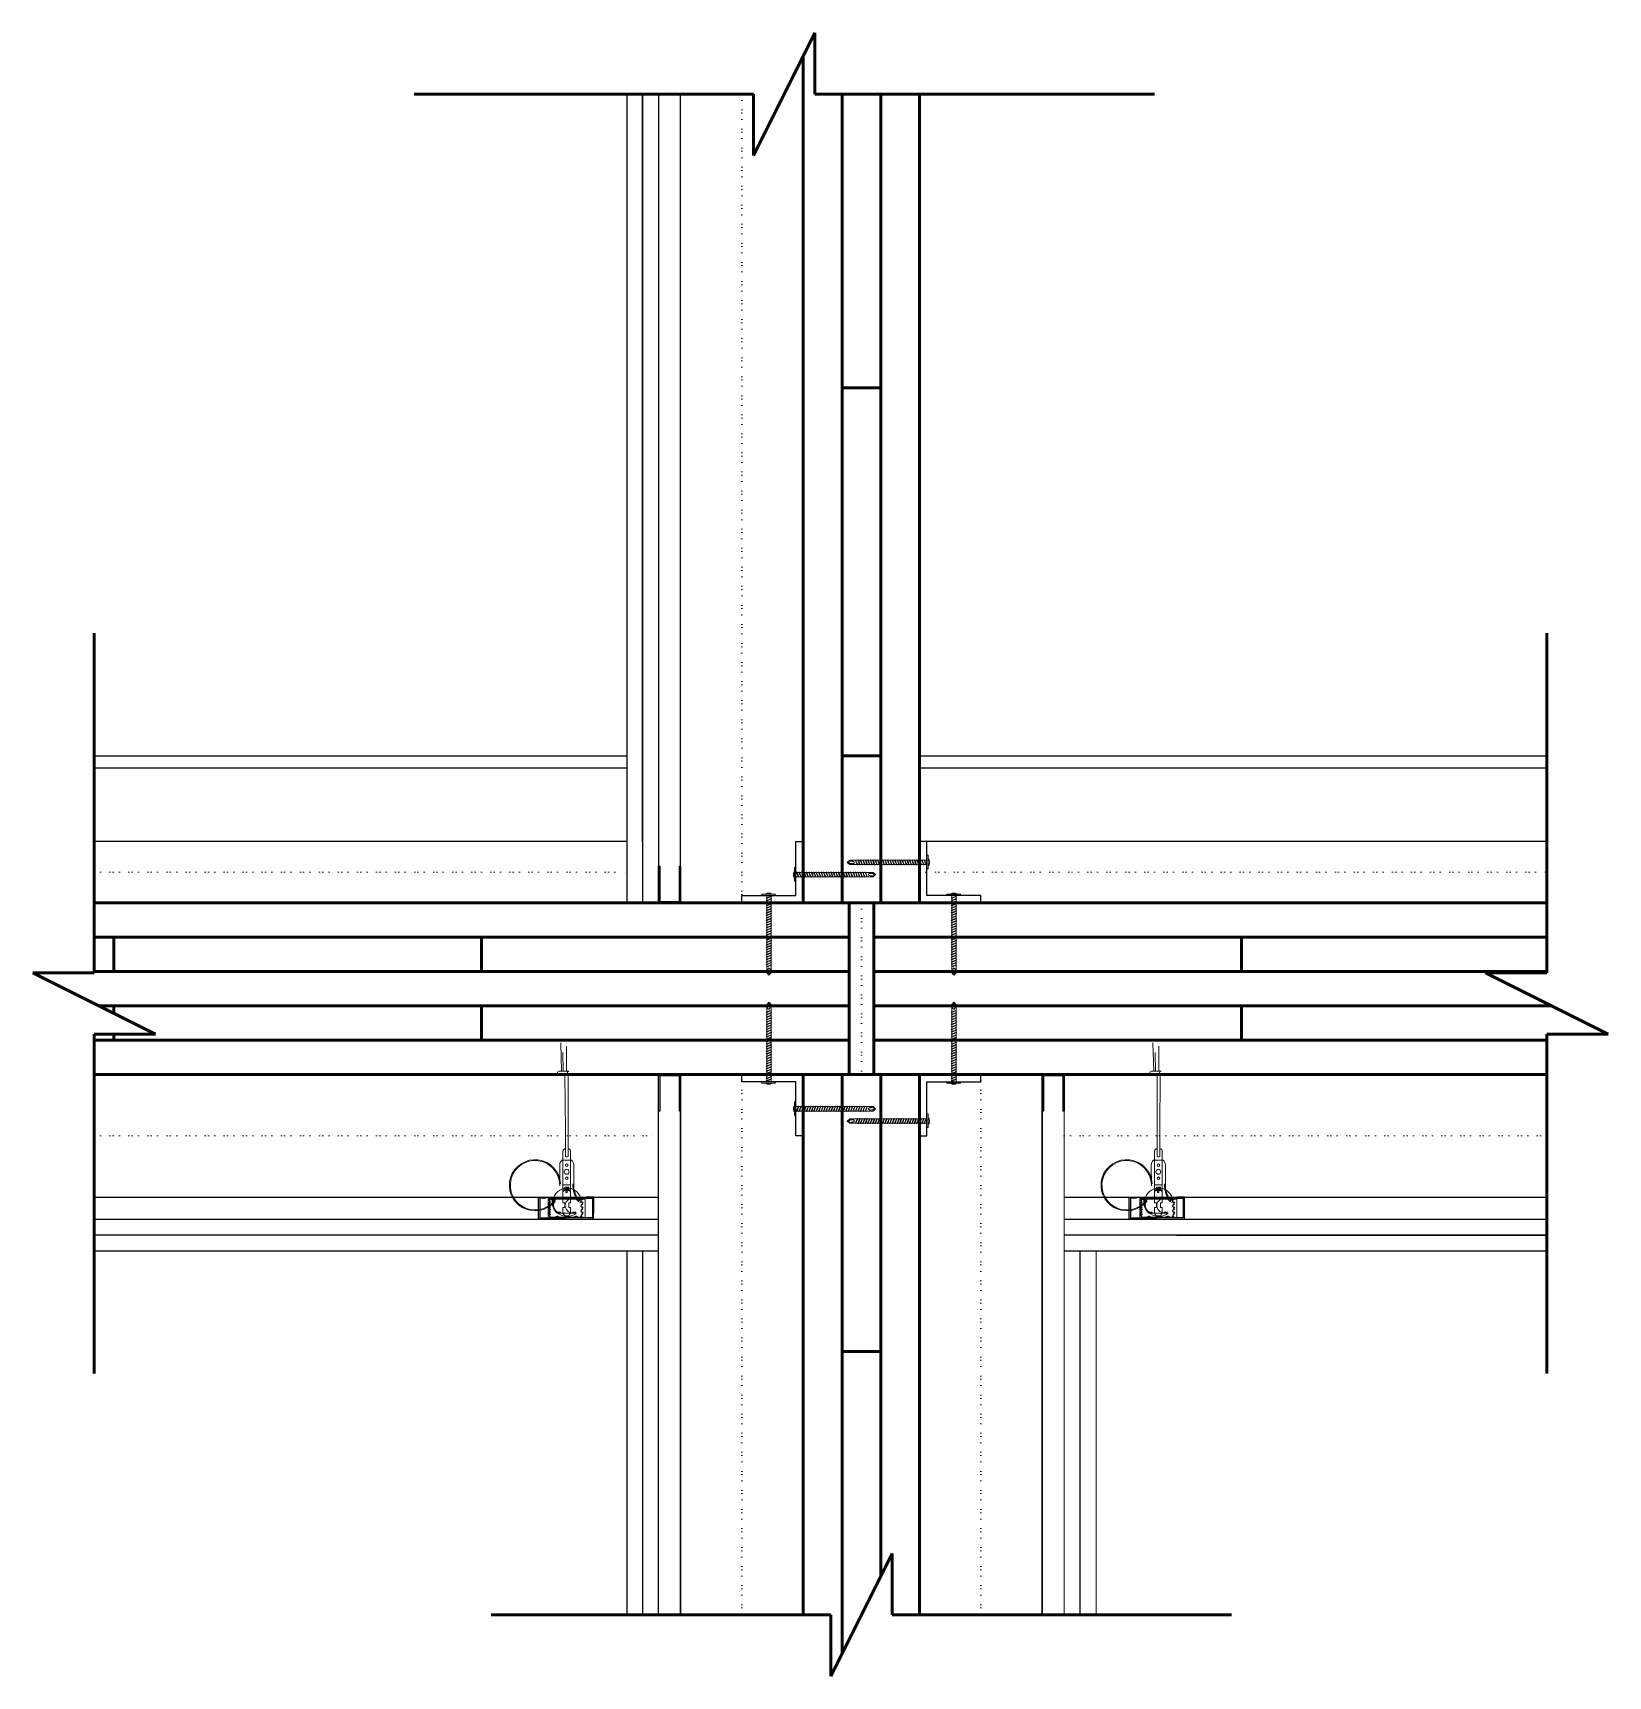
# Model space of a CAD drawing. Extents: x 936 to 24388, y 272 to 1613.
# Drawn here: x 936 to 2221, y 272 to 1613 of the extents above; entities outside this region: 4.
import ezdxf

# ---------------------------------------------------------------- set-up
doc = ezdxf.new("R2010")
doc.units = 0
doc.header["$MEASUREMENT"] = 0
doc.linetypes.add('ISOLATION', pattern=[15.24254, 0.00254, -2.54, -2.54, 0, 0, 0, -5.08, -2.54, 0, 0, 0, 0, -2.54])
doc.layers.get('0').update_dxf_attribs({"linetype": 'CONTINUOUS'})
for name, color, linetype, lineweight in [('001_Dark_1 20', 7, 'CONTINUOUS', 5), ('001_Dark_1 5', 7, 'CONTINUOUS', 5), ('002_Medium_1 5', 251, 'CONTINUOUS', 5), ('003_Light_1 5', 8, 'CONTINUOUS', 5), ('CLT', 7, 'CONTINUOUS', 50), ('hachures', 7, 'CONTINUOUS', 9), ('isolant', 7, 'ISOLATION', 9)]:
    doc.layers.add(name, color=color, linetype=linetype, lineweight=lineweight)
doc.layers.add('r4f', color=7, linetype='CONTINUOUS')

msp = doc.modelspace()

# ---------------------------------------------------------------- linework, layer by layer
for points in [[(1420.523438, 1562.704834), (1420.523438, 903.137207)], [(1433.523438, 953.137207), (1433.523438, 1562.704834)], [(1433.523438, 1562.704834), (1433.523438, 903.137207)], [(1446.523438, 1562.704834), (1446.523438, 903.137207)], [(1464.523438, 903.137207), (1464.523438, 1562.704834)], [(1464.523438, 1023.137207), (1464.523438, 1068.137207)], [(986.003906, 1023.137207), (1420.523438, 1023.137207)], [(1659.523438, 1023.137207), (2171.285156, 1023.137207)], [(986.003906, 1013.137207), (1420.523438, 1013.137207)], [(1659.523438, 1013.137207), (2171.285156, 1013.137207)], [(1420.523438, 953.137207), (986.003906, 953.137207)], [(1558.523438, 909.137207), (1558.523438, 953.137207)], [(1558.523438, 953.137207), (1564.523438, 953.137207)], [(1564.523438, 953.137207), (1564.523438, 903.137207)], [(2171.285156, 953.137207), (1659.523438, 953.137207)], [(1659.523438, 953.137207), (1659.523438, 903.137207)], [(1665.523438, 953.137207), (1659.523438, 953.137207)], [(1665.523438, 909.137207), (1665.523438, 953.137207)], [(1804.523438, 953.137207), (1759.523438, 953.137207)], [(1446.523438, 903.137207), (1446.523438, 933.137207)], [(1446.523438, 933.137207), (1447.523438, 933.137207)], [(1447.523438, 933.137207), (1447.523438, 904.137207)], [(1463.523438, 904.137207), (1463.523438, 933.137207)], [(1463.523438, 933.137207), (1464.523438, 933.137207)], [(1464.523438, 933.137207), (1464.523438, 903.137207)], [(1419.523438, 903.137207), (1464.523438, 903.137207)], [(1464.523438, 903.137207), (1446.523438, 903.137207)], [(1447.523438, 904.137207), (1463.523438, 904.137207)], [(1464.523438, 903.137207), (1509.523438, 903.137207)], [(1514.523438, 903.137207), (1514.523438, 909.137207)], [(1514.523438, 909.137207), (1558.523438, 909.137207)], [(1564.523438, 903.137207), (1514.523438, 903.137207)], [(1659.523438, 903.137207), (1709.523438, 903.137207)], [(1709.523438, 909.137207), (1665.523438, 909.137207)], [(1709.523438, 903.137207), (1709.523438, 909.137207)], [(1446.523438, 322.401062), (1446.523438, 763.137207)], [(1446.523438, 733.137207), (1446.523438, 763.137207)], [(1446.523438, 763.137207), (1464.523438, 763.137207)], [(1463.523438, 762.137207), (1447.523438, 762.137207)], [(1447.523438, 762.137207), (1447.523438, 733.137207)], [(1463.523438, 733.137207), (1463.523438, 762.137207)], [(1464.523438, 322.401062), (1464.523438, 763.137207)], [(1464.523438, 763.137207), (1464.523438, 322.401062)], [(1509.523438, 763.137207), (1464.523438, 763.137207)], [(1464.523438, 574.137207), (1464.523438, 763.137207)], [(1464.523438, 718.137207), (1464.523438, 763.137207)], [(1464.523438, 763.137207), (1464.523438, 733.137207)], [(1514.523438, 763.137207), (1564.523438, 763.137207)], [(1514.523438, 757.137207), (1514.523438, 763.137207)], [(1558.523438, 757.137207), (1514.523438, 757.137207)], [(1558.523438, 713.137207), (1558.523438, 757.137207)], [(1564.523438, 763.137207), (1564.523438, 713.137207)], [(1709.523438, 763.137207), (1659.523438, 763.137207)], [(1659.523438, 763.137207), (1659.523438, 713.137207)], [(1665.523438, 713.137207), (1665.523438, 757.137207)], [(1665.523438, 757.137207), (1709.523438, 757.137207)], [(1709.523438, 757.137207), (1709.523438, 763.137207)], [(1714.523438, 763.137207), (1759.523438, 763.137207)], [(1759.523438, 763.137207), (1759.523438, 322.401062)], [(1759.523438, 322.401062), (1759.523438, 763.137207)], [(1759.523438, 718.137207), (1759.523438, 763.137207)], [(1759.523438, 733.137207), (1759.523438, 763.137207)], [(1759.523438, 763.137207), (1777.523438, 763.137207)], [(1776.523438, 762.137207), (1760.523438, 762.137207)], [(1760.523438, 762.137207), (1760.523438, 733.137207)], [(1776.523438, 733.137207), (1776.523438, 762.137207)], [(1822.523438, 763.137207), (1777.523438, 763.137207)], [(1777.523438, 763.137207), (1777.523438, 733.137207)], [(1447.523438, 733.137207), (1446.523438, 733.137207)], [(1464.523438, 733.137207), (1463.523438, 733.137207)], [(1760.523438, 733.137207), (1759.523438, 733.137207)], [(1777.523438, 733.137207), (1776.523438, 733.137207)], [(1564.523438, 713.137207), (1558.523438, 713.137207)], [(1659.523438, 713.137207), (1665.523438, 713.137207)], [(986.003906, 663.137207), (1446.523438, 663.137207)], [(1348.523438, 645.137207), (1348.523438, 663.137207)], [(1348.523438, 663.137207), (1354.523438, 663.137207)], [(1354.523438, 662.137207), (1349.523438, 662.137207)], [(1349.523438, 662.137207), (1349.523438, 646.137207)], [(1354.523438, 663.137207), (1354.523438, 662.137207)], [(1393.523438, 663.137207), (1387.523438, 663.137207)], [(1387.523438, 663.137207), (1387.523438, 662.137207)], [(1387.523438, 662.137207), (1392.523438, 662.137207)], [(1392.523438, 662.137207), (1392.523438, 646.137207)], [(1393.523438, 663.137207), (1393.523438, 650.137207)], [(1393.523438, 645.137207), (1393.523438, 663.137207)], [(1777.523438, 663.137207), (2171.285156, 663.137207)], [(1830.523438, 663.137207), (1836.523438, 663.137207)], [(1830.523438, 645.137207), (1830.523438, 663.137207)], [(1836.523438, 662.137207), (1831.523438, 662.137207)], [(1831.523438, 662.137207), (1831.523438, 646.137207)], [(1836.523438, 663.137207), (1836.523438, 662.137207)], [(1875.523438, 663.137207), (1869.523438, 663.137207)], [(1869.523438, 663.137207), (1869.523438, 662.137207)], [(1869.523438, 662.137207), (1874.523438, 662.137207)], [(1874.523438, 662.137207), (1874.523438, 646.137207)], [(1875.523438, 645.137207), (1875.523438, 663.137207)], [(986.003906, 645.137207), (1446.523438, 645.137207)], [(1371.023438, 645.137207), (1348.523438, 645.137207)], [(1349.523438, 646.137207), (1371.023438, 646.137207)], [(1392.523438, 646.137207), (1371.023438, 646.137207)], [(1371.023438, 645.137207), (1393.523438, 645.137207)], [(1777.523438, 645.137207), (2171.285156, 645.137207)], [(1853.023438, 645.137207), (1830.523438, 645.137207)], [(1831.523438, 646.137207), (1853.023438, 646.137207)], [(1874.523438, 646.137207), (1853.023438, 646.137207)], [(1853.023438, 645.137207), (1875.523438, 645.137207)], [(1446.523438, 632.137207), (986.003906, 632.137207)], [(2171.285156, 632.137207), (1777.523438, 632.137207)], [(1869.384766, 632.137207), (2171.285156, 632.137207)], [(1446.523438, 619.137207), (986.003906, 619.137207)], [(1420.523438, 619.137207), (1420.523438, 322.401062)], [(1433.523438, 619.137207), (1433.523438, 322.401062)], [(2171.285156, 619.137207), (1777.523438, 619.137207)], [(1790.523438, 322.401062), (1790.523438, 619.137207)]]:
    msp.add_lwpolyline(points)
at = {"layer": '001_Dark_1 20'}
for points in [[(1609.222656, 938.337158), (1609.095703, 937.937134)], [(1609.521484, 937.937134), (1609.222656, 938.337158)], [(1609.222656, 938.337158), (1610.849609, 933.937134)], [(1611.222656, 938.337158), (1611.095703, 937.937134)], [(1611.521484, 937.937134), (1611.222656, 938.337158)], [(1611.222656, 938.337158), (1612.849609, 933.937134)], [(1613.222656, 938.337158), (1613.095703, 937.937134)], [(1613.521484, 937.937134), (1613.222656, 938.337158)], [(1613.222656, 938.337158), (1614.849609, 933.937134)], [(1615.222656, 938.337158), (1615.095703, 937.937134)], [(1615.521484, 937.937134), (1615.222656, 938.337158)], [(1615.222656, 938.337158), (1616.849609, 933.937134)], [(1617.222656, 938.337158), (1617.095703, 937.937134)], [(1617.521484, 937.937134), (1617.222656, 938.337158)], [(1617.222656, 938.337158), (1618.849609, 933.937134)], [(1619.222656, 938.337158), (1619.095703, 937.937134)], [(1619.521484, 937.937134), (1619.222656, 938.337158)], [(1619.222656, 938.337158), (1620.849609, 933.937134)], [(1621.222656, 938.337158), (1621.095703, 937.937134)], [(1621.521484, 937.937134), (1621.222656, 938.337158)], [(1621.222656, 938.337158), (1622.849609, 933.937134)], [(1623.222656, 938.337158), (1623.095703, 937.937134)], [(1623.521484, 937.937134), (1623.222656, 938.337158)], [(1623.222656, 938.337158), (1624.849609, 933.937134)], [(1625.222656, 938.337158), (1625.095703, 937.937134)], [(1625.521484, 937.937134), (1625.222656, 938.337158)], [(1625.222656, 938.337158), (1626.849609, 933.937134)], [(1627.222656, 938.337158), (1627.095703, 937.937134)], [(1627.521484, 937.937134), (1627.222656, 938.337158)], [(1627.222656, 938.337158), (1628.849609, 933.937134)], [(1629.222656, 938.337158), (1629.095703, 937.937134)], [(1629.521484, 937.937134), (1629.222656, 938.337158)], [(1629.222656, 938.337158), (1630.849609, 933.937134)], [(1631.222656, 938.337158), (1631.095703, 937.937134)], [(1631.521484, 937.937134), (1631.222656, 938.337158)], [(1631.222656, 938.337158), (1632.849609, 933.937134)], [(1633.222656, 938.337158), (1633.095703, 937.937134)], [(1633.521484, 937.937134), (1633.222656, 938.337158)], [(1633.222656, 938.337158), (1634.849609, 933.937134)], [(1635.222656, 938.337158), (1635.095703, 937.937134)], [(1635.521484, 937.937134), (1635.222656, 938.337158)], [(1635.222656, 938.337158), (1636.849609, 933.937134)], [(1637.222656, 938.337158), (1637.095703, 937.937134)], [(1637.521484, 937.937134), (1637.222656, 938.337158)], [(1637.222656, 938.337158), (1638.849609, 933.937134)], [(1639.222656, 938.337158), (1639.095703, 937.937134)], [(1639.521484, 937.937134), (1639.222656, 938.337158)], [(1639.222656, 938.337158), (1640.849609, 933.937134)], [(1641.222656, 938.337158), (1641.095703, 937.937134)], [(1641.521484, 937.937134), (1641.222656, 938.337158)], [(1641.222656, 938.337158), (1642.849609, 933.937134)], [(1643.222656, 938.337158), (1643.095703, 937.937134)], [(1643.521484, 937.937134), (1643.222656, 938.337158)], [(1643.222656, 938.337158), (1644.849609, 933.937134)], [(1645.222656, 938.337158), (1645.095703, 937.937134)], [(1645.521484, 937.937134), (1645.222656, 938.337158)], [(1645.222656, 938.337158), (1646.849609, 933.937134)], [(1647.222656, 938.337158), (1647.095703, 937.937134)], [(1647.521484, 937.937134), (1647.222656, 938.337158)], [(1647.222656, 938.337158), (1648.849609, 933.937134)], [(1649.222656, 938.337158), (1649.095703, 937.937134)], [(1649.521484, 937.937134), (1649.222656, 938.337158)], [(1649.222656, 938.337158), (1650.849609, 933.937134)], [(1651.222656, 938.337158), (1651.095703, 937.937134)], [(1651.521484, 937.937134), (1651.222656, 938.337158)], [(1651.222656, 938.337158), (1652.849609, 933.937134)], [(1653.222656, 938.337158), (1653.095703, 937.937134)], [(1653.521484, 937.937134), (1653.222656, 938.337158)], [(1653.222656, 938.337158), (1654.849609, 933.937134)], [(1655.222656, 938.337158), (1655.095703, 937.937134)], [(1655.521484, 937.937134), (1655.222656, 938.337158)], [(1655.222656, 938.337158), (1656.849609, 933.937134)], [(1657.222656, 938.337158), (1657.095703, 937.937134)], [(1657.521484, 937.937134), (1657.222656, 938.337158)], [(1657.222656, 938.337158), (1658.849609, 933.937134)], [(1659.222656, 938.337158), (1659.095703, 937.937134)], [(1659.521484, 937.937134), (1659.222656, 938.337158)], [(1659.222656, 938.337158), (1660.849609, 933.937134)], [(1661.222656, 938.337158), (1661.095703, 937.937134)], [(1661.521484, 937.937134), (1661.222656, 938.337158)], [(1661.222656, 938.337158), (1662.849609, 933.937134)], [(1663.222656, 938.337158), (1663.095703, 937.937134)], [(1663.521484, 937.937134), (1663.222656, 938.337158)], [(1663.222656, 938.337158), (1664.849609, 933.937134)], [(1665.222656, 938.337158), (1665.095703, 937.937134)], [(1665.222656, 938.337158), (1665.525391, 937.52002)], [(1665.521484, 937.937134), (1665.222656, 938.337158)], [(1665.523438, 941.637207), (1665.523438, 930.637207)], [(1666.523438, 941.637207), (1666.523438, 930.637207)], [(1556.523438, 925.387207), (1556.523438, 926.887207)], [(1557.523438, 920.637207), (1557.523438, 931.637207)], [(1559.068359, 927.937134), (1558.521484, 927.937134)], [(1558.951172, 924.337158), (1558.521484, 925.399414)], [(1558.523438, 920.637207), (1558.523438, 931.637207)], [(1559.068359, 927.937134), (1559.197266, 928.337158)], [(1560.525391, 924.337158), (1559.068359, 927.937134)], [(1559.197266, 928.337158), (1559.494141, 927.937134)], [(1560.822266, 923.937134), (1559.197266, 928.337158)], [(1560.951172, 924.337158), (1559.494141, 927.937134)], [(1559.494141, 927.937134), (1561.068359, 927.937134)], [(1561.068359, 927.937134), (1561.197266, 928.337158)], [(1562.525391, 924.337158), (1561.068359, 927.937134)], [(1561.197266, 928.337158), (1561.494141, 927.937134)], [(1562.822266, 923.937134), (1561.197266, 928.337158)], [(1562.951172, 924.337158), (1561.494141, 927.937134)], [(1561.494141, 927.937134), (1563.068359, 927.937134)], [(1563.068359, 927.937134), (1563.197266, 928.337158)], [(1564.525391, 924.337158), (1563.068359, 927.937134)], [(1563.197266, 928.337158), (1563.494141, 927.937134)], [(1564.822266, 923.937134), (1563.197266, 928.337158)], [(1564.951172, 924.337158), (1563.494141, 927.937134)], [(1563.494141, 927.937134), (1565.068359, 927.937134)], [(1565.068359, 927.937134), (1565.197266, 928.337158)], [(1566.525391, 924.337158), (1565.068359, 927.937134)], [(1565.197266, 928.337158), (1565.494141, 927.937134)], [(1566.822266, 923.937134), (1565.197266, 928.337158)], [(1566.951172, 924.337158), (1565.494141, 927.937134)], [(1565.494141, 927.937134), (1567.068359, 927.937134)], [(1567.068359, 927.937134), (1567.197266, 928.337158)], [(1568.525391, 924.337158), (1567.068359, 927.937134)], [(1567.197266, 928.337158), (1567.494141, 927.937134)], [(1568.822266, 923.937134), (1567.197266, 928.337158)], [(1568.951172, 924.337158), (1567.494141, 927.937134)], [(1567.494141, 927.937134), (1569.068359, 927.937134)], [(1569.068359, 927.937134), (1569.197266, 928.337158)], [(1570.525391, 924.337158), (1569.068359, 927.937134)], [(1569.197266, 928.337158), (1569.494141, 927.937134)], [(1570.822266, 923.937134), (1569.197266, 928.337158)], [(1570.951172, 924.337158), (1569.494141, 927.937134)], [(1569.494141, 927.937134), (1571.068359, 927.937134)], [(1571.068359, 927.937134), (1571.197266, 928.337158)], [(1572.525391, 924.337158), (1571.068359, 927.937134)], [(1571.197266, 928.337158), (1571.494141, 927.937134)], [(1572.822266, 923.937134), (1571.197266, 928.337158)], [(1572.951172, 924.337158), (1571.494141, 927.937134)], [(1571.494141, 927.937134), (1573.068359, 927.937134)], [(1573.068359, 927.937134), (1573.197266, 928.337158)], [(1574.525391, 924.337158), (1573.068359, 927.937134)], [(1573.197266, 928.337158), (1573.494141, 927.937134)], [(1574.822266, 923.937134), (1573.197266, 928.337158)], [(1574.951172, 924.337158), (1573.494141, 927.937134)], [(1573.494141, 927.937134), (1575.068359, 927.937134)], [(1576.525391, 924.337158), (1575.068359, 927.937134)], [(1576.822266, 923.937134), (1575.197266, 928.337158)], [(1576.951172, 924.337158), (1575.494141, 927.937134)], [(1575.494141, 927.937134), (1577.068359, 927.937134)], [(1577.068359, 927.937134), (1577.197266, 928.337158)], [(1578.525391, 924.337158), (1577.068359, 927.937134)], [(1577.197266, 928.337158), (1577.494141, 927.937134)], [(1578.822266, 923.937134), (1577.197266, 928.337158)], [(1578.951172, 924.337158), (1577.494141, 927.937134)], [(1577.494141, 927.937134), (1579.068359, 927.937134)], [(1579.068359, 927.937134), (1579.197266, 928.337158)], [(1580.525391, 924.337158), (1579.068359, 927.937134)], [(1579.197266, 928.337158), (1579.494141, 927.937134)], [(1580.822266, 923.937134), (1579.197266, 928.337158)], [(1580.951172, 924.337158), (1579.494141, 927.937134)], [(1579.494141, 927.937134), (1581.068359, 927.937134)], [(1581.068359, 927.937134), (1581.197266, 928.337158)], [(1582.525391, 924.337158), (1581.068359, 927.937134)], [(1581.197266, 928.337158), (1581.494141, 927.937134)], [(1582.822266, 923.937134), (1581.197266, 928.337158)], [(1582.951172, 924.337158), (1581.494141, 927.937134)], [(1581.494141, 927.937134), (1583.068359, 927.937134)], [(1583.068359, 927.937134), (1583.197266, 928.337158)], [(1584.525391, 924.337158), (1583.068359, 927.937134)], [(1583.197266, 928.337158), (1583.494141, 927.937134)], [(1584.822266, 923.937134), (1583.197266, 928.337158)], [(1584.951172, 924.337158), (1583.494141, 927.937134)], [(1583.494141, 927.937134), (1585.068359, 927.937134)], [(1585.068359, 927.937134), (1585.197266, 928.337158)], [(1586.525391, 924.337158), (1585.068359, 927.937134)], [(1585.197266, 928.337158), (1585.494141, 927.937134)], [(1586.822266, 923.937134), (1585.197266, 928.337158)], [(1586.951172, 924.337158), (1585.494141, 927.937134)], [(1585.494141, 927.937134), (1587.068359, 927.937134)], [(1587.068359, 927.937134), (1587.197266, 928.337158)], [(1588.525391, 924.337158), (1587.068359, 927.937134)], [(1587.197266, 928.337158), (1587.494141, 927.937134)], [(1588.822266, 923.937134), (1587.197266, 928.337158)], [(1588.951172, 924.337158), (1587.494141, 927.937134)], [(1587.494141, 927.937134), (1589.068359, 927.937134)], [(1590.525391, 924.337158), (1589.068359, 927.937134)], [(1590.822266, 923.937134), (1589.197266, 928.337158)], [(1590.951172, 924.337158), (1589.494141, 927.937134)], [(1589.494141, 927.937134), (1591.068359, 927.937134)], [(1591.068359, 927.937134), (1591.197266, 928.337158)], [(1592.525391, 924.337158), (1591.068359, 927.937134)], [(1591.197266, 928.337158), (1591.494141, 927.937134)], [(1592.822266, 923.937134), (1591.197266, 928.337158)], [(1592.951172, 924.337158), (1591.494141, 927.937134)], [(1591.494141, 927.937134), (1593.068359, 927.937134)], [(1593.068359, 927.937134), (1593.197266, 928.337158)], [(1594.525391, 924.337158), (1593.068359, 927.937134)], [(1593.197266, 928.337158), (1593.494141, 927.937134)], [(1594.822266, 923.937134), (1593.197266, 928.337158)], [(1594.951172, 924.337158), (1593.494141, 927.937134)], [(1593.494141, 927.937134), (1595.068359, 927.937134)], [(1595.068359, 927.937134), (1595.197266, 928.337158)], [(1596.525391, 924.337158), (1595.068359, 927.937134)], [(1595.197266, 928.337158), (1595.494141, 927.937134)], [(1596.822266, 923.937134), (1595.197266, 928.337158)], [(1596.951172, 924.337158), (1595.494141, 927.937134)], [(1595.494141, 927.937134), (1597.068359, 927.937134)], [(1597.068359, 927.937134), (1597.197266, 928.337158)], [(1598.525391, 924.337158), (1597.068359, 927.937134)], [(1597.197266, 928.337158), (1597.494141, 927.937134)], [(1598.822266, 923.937134), (1597.197266, 928.337158)], [(1598.951172, 924.337158), (1597.494141, 927.937134)], [(1597.494141, 927.937134), (1599.068359, 927.937134)], [(1599.068359, 927.937134), (1599.197266, 928.337158)], [(1600.525391, 924.337158), (1599.068359, 927.937134)], [(1599.197266, 928.337158), (1599.494141, 927.937134)], [(1600.822266, 923.937134), (1599.197266, 928.337158)], [(1600.951172, 924.337158), (1599.494141, 927.937134)], [(1599.494141, 927.937134), (1601.068359, 927.937134)], [(1602.525391, 937.937134), (1600.525391, 936.137207)], [(1600.525391, 936.137207), (1602.525391, 934.337158)], [(1602.525391, 935.337158), (1600.525391, 936.137207)], [(1600.970703, 936.537842), (1600.970703, 936.537842), (1601.099609, 936.606201), (1601.236328, 936.677979), (1601.378906, 936.751099), (1601.525391, 936.823853), (1601.675781, 936.894531), (1601.826172, 936.961426), (1601.976563, 937.022583), (1602.125, 937.076294), (1602.269531, 937.121216), (1602.412109, 937.157349), (1602.552734, 937.185669), (1602.693359, 937.206421), (1602.835938, 937.220337), (1602.980469, 937.228149), (1603.128906, 937.230225), (1603.283203, 937.227295), (1603.445313, 937.219971), (1603.611328, 937.208252), (1603.779297, 937.192383), (1603.951172, 937.172363), (1604.125, 937.148315), (1604.296875, 937.120483), (1604.466797, 937.088623), (1604.632813, 937.053223), (1604.792969, 937.01416), (1604.947266, 936.972412), (1605.095703, 936.928833), (1605.234375, 936.884155), (1605.365234, 936.839478), (1605.484375, 936.795532), (1605.59375, 936.753174), (1605.691406, 936.713257), (1605.773438, 936.676514), (1605.845703, 936.641968), (1605.90625, 936.608643), (1605.958984, 936.575317), (1606, 936.541016), (1606.037109, 936.504639), (1606.066406, 936.464844), (1606.091797, 936.420898), (1606.111328, 936.371704), (1606.128906, 936.318237), (1606.142578, 936.261475), (1606.154297, 936.202637), (1606.160156, 936.1427), (1606.164063, 936.082886), (1606.166016, 936.02417), (1606.162109, 935.967773), (1606.15625, 935.914429), (1606.148438, 935.864014), (1606.136719, 935.815918), (1606.123047, 935.769653), (1606.105469, 935.724731), (1606.085938, 935.680542), (1606.0625, 935.636597), (1606.039063, 935.592407), (1606.011719, 935.547485), (1605.980469, 935.502197), (1605.947266, 935.456665), (1605.908203, 935.411255), (1605.863281, 935.366333), (1605.8125, 935.322144), (1605.753906, 935.279053), (1605.6875, 935.237305), (1605.607422, 935.197876), (1605.492188, 935.164551), (1605.314453, 935.141724), (1605.044922, 935.133667), (1604.660156, 935.144775), (1604.128906, 935.179565), (1603.425781, 935.242188), (1602.525391, 935.337158), (1601.302734, 936.714355), (1602.167969, 937.174805), (1603.212891, 937.274292), (1604.6875, 937.091919), (1605.832031, 936.677124), (1606.128906, 936.479126), (1606.195313, 935.931641), (1606.0625, 935.60083), (1605.78125, 935.21936), (1605.21875, 935.036865), (1602.525391, 935.337158)], [(1601.068359, 927.937134), (1601.197266, 928.337158)], [(1602.525391, 924.337158), (1601.068359, 927.937134)], [(1601.197266, 928.337158), (1601.494141, 927.937134)], [(1602.822266, 923.937134), (1601.197266, 928.337158)], [(1602.951172, 924.337158), (1601.494141, 927.937134)], [(1601.494141, 927.937134), (1603.068359, 927.937134)], [(1602.525391, 937.937134), (1609.095703, 937.937134)], [(1602.525391, 934.337158), (1602.525391, 935.337158)], [(1602.525391, 934.337158), (1608.550781, 934.337158)], [(1603.068359, 927.937134), (1603.197266, 928.337158)], [(1604.525391, 924.337158), (1603.068359, 927.937134)], [(1603.197266, 928.337158), (1603.494141, 927.937134)], [(1604.822266, 923.937134), (1603.197266, 928.337158)], [(1604.951172, 924.337158), (1603.494141, 927.937134)], [(1603.494141, 927.937134), (1605.068359, 927.937134)], [(1606.525391, 924.337158), (1605.068359, 927.937134)], [(1606.822266, 923.937134), (1605.197266, 928.337158)], [(1606.951172, 924.337158), (1605.494141, 927.937134)], [(1605.494141, 927.937134), (1607.068359, 927.937134)], [(1607.068359, 927.937134), (1607.197266, 928.337158)], [(1608.525391, 924.337158), (1607.068359, 927.937134)], [(1607.197266, 928.337158), (1607.494141, 927.937134)], [(1608.822266, 923.937134), (1607.197266, 928.337158)], [(1608.951172, 924.337158), (1607.494141, 927.937134)], [(1607.494141, 927.937134), (1609.068359, 927.937134)], [(1607.525391, 937.445679), (1608.849609, 933.937134)], [(1607.525391, 937.445679), (1607.525391, 936.756958)], [(1607.525391, 937.445679), (1608.068359, 936.43396)], [(1607.525391, 936.756958), (1608.550781, 934.337158)], [(1608.068359, 936.43396), (1608.976563, 934.337158)], [(1608.849609, 933.937134), (1608.550781, 934.337158)], [(1608.976563, 934.337158), (1608.849609, 933.937134)], [(1610.550781, 934.337158), (1608.976563, 934.337158)], [(1609.068359, 927.937134), (1609.197266, 928.337158)], [(1610.525391, 924.337158), (1609.068359, 927.937134)], [(1609.095703, 937.937134), (1610.550781, 934.337158)], [(1609.197266, 928.337158), (1609.494141, 927.937134)], [(1610.822266, 923.937134), (1609.197266, 928.337158)], [(1610.951172, 924.337158), (1609.494141, 927.937134)], [(1609.494141, 927.937134), (1611.068359, 927.937134)], [(1611.095703, 937.937134), (1609.521484, 937.937134)], [(1609.521484, 937.937134), (1610.976563, 934.337158)], [(1610.849609, 933.937134), (1610.550781, 934.337158)], [(1610.976563, 934.337158), (1610.849609, 933.937134)], [(1612.550781, 934.337158), (1610.976563, 934.337158)], [(1611.068359, 927.937134), (1611.197266, 928.337158)], [(1612.525391, 924.337158), (1611.068359, 927.937134)], [(1611.095703, 937.937134), (1612.550781, 934.337158)], [(1611.197266, 928.337158), (1611.494141, 927.937134)], [(1612.822266, 923.937134), (1611.197266, 928.337158)], [(1612.951172, 924.337158), (1611.494141, 927.937134)], [(1611.494141, 927.937134), (1613.068359, 927.937134)], [(1613.095703, 937.937134), (1611.521484, 937.937134)], [(1611.521484, 937.937134), (1612.976563, 934.337158)], [(1612.849609, 933.937134), (1612.550781, 934.337158)], [(1612.976563, 934.337158), (1612.849609, 933.937134)], [(1614.550781, 934.337158), (1612.976563, 934.337158)], [(1613.068359, 927.937134), (1613.197266, 928.337158)], [(1614.525391, 924.337158), (1613.068359, 927.937134)], [(1613.095703, 937.937134), (1614.550781, 934.337158)], [(1613.197266, 928.337158), (1613.494141, 927.937134)], [(1614.822266, 923.937134), (1613.197266, 928.337158)], [(1614.951172, 924.337158), (1613.494141, 927.937134)], [(1613.494141, 927.937134), (1615.068359, 927.937134)], [(1615.095703, 937.937134), (1613.521484, 937.937134)], [(1613.521484, 937.937134), (1614.976563, 934.337158)], [(1614.849609, 933.937134), (1614.550781, 934.337158)], [(1614.976563, 934.337158), (1614.849609, 933.937134)], [(1616.550781, 934.337158), (1614.976563, 934.337158)], [(1615.068359, 927.937134), (1615.197266, 928.337158)], [(1615.978516, 925.840332), (1615.068359, 927.937134)], [(1615.095703, 937.937134), (1616.550781, 934.337158)], [(1616.521484, 924.828613), (1615.197266, 928.337158)], [(1615.197266, 928.337158), (1615.494141, 927.937134)], [(1621.521484, 927.937134), (1615.494141, 927.937134)], [(1616.521484, 925.517456), (1615.494141, 927.937134)], [(1617.095703, 937.937134), (1615.521484, 937.937134)], [(1615.521484, 937.937134), (1616.976563, 934.337158)], [(1616.521484, 924.828613), (1615.978516, 925.840332)], [(1616.521484, 924.828613), (1616.521484, 925.517456)], [(1616.849609, 933.937134), (1616.550781, 934.337158)], [(1616.976563, 934.337158), (1616.849609, 933.937134)], [(1618.550781, 934.337158), (1616.976563, 934.337158)], [(1617.095703, 937.937134), (1618.550781, 934.337158)], [(1619.095703, 937.937134), (1617.521484, 937.937134)], [(1617.521484, 937.937134), (1618.976563, 934.337158)], [(1623.076172, 925.736572), (1623.076172, 925.736572), (1622.947266, 925.668091), (1622.810547, 925.596436), (1622.667969, 925.523315), (1622.519531, 925.450562), (1622.369141, 925.379761), (1622.21875, 925.312988), (1622.068359, 925.251831), (1621.919922, 925.19812), (1621.775391, 925.153198), (1621.632813, 925.116943), (1621.492188, 925.088745), (1621.351563, 925.067993), (1621.208984, 925.054077), (1621.064453, 925.046265), (1620.916016, 925.044189), (1620.761719, 925.046997), (1620.601563, 925.054443), (1620.435547, 925.06604), (1620.265625, 925.082031), (1620.09375, 925.101929), (1619.921875, 925.125977), (1619.75, 925.153931), (1619.580078, 925.185669), (1619.414063, 925.221191), (1619.251953, 925.260254), (1619.097656, 925.30188), (1618.949219, 925.345581), (1618.810547, 925.390137), (1618.679688, 925.434937), (1618.560547, 925.478882), (1618.451172, 925.52124), (1618.355469, 925.561157), (1618.271484, 925.5979), (1618.199219, 925.632446), (1618.138672, 925.665771), (1618.087891, 925.698975), (1618.044922, 925.733276), (1618.009766, 925.769775), (1617.980469, 925.809448), (1617.955078, 925.853516), (1617.933594, 925.90271), (1617.916016, 925.956177), (1617.902344, 926.012939), (1617.892578, 926.071777), (1617.884766, 926.131714), (1617.880859, 926.191528), (1617.880859, 926.250244), (1617.882813, 926.306641), (1617.888672, 926.359863), (1617.896484, 926.410278), (1617.908203, 926.458374), (1617.923828, 926.504639), (1617.939453, 926.549683), (1617.960938, 926.593872), (1617.982422, 926.637817), (1618.007813, 926.682007), (1618.035156, 926.726807), (1618.064453, 926.772217), (1618.099609, 926.817749), (1618.138672, 926.863159), (1618.183594, 926.908081), (1618.234375, 926.952271), (1618.291016, 926.995361), (1618.357422, 927.037109), (1618.4375, 927.076416), (1618.552734, 927.109741), (1618.730469, 927.13269), (1619, 927.140747), (1619.386719, 927.129517), (1619.916016, 927.094849), (1620.619141, 927.032227), (1621.521484, 926.937134), (1622.744141, 925.560059), (1621.876953, 925.099609), (1620.833984, 925), (1619.357422, 925.182495), (1618.214844, 925.597168), (1617.916016, 925.795288), (1617.849609, 926.342773), (1617.982422, 926.673584), (1618.263672, 927.055054), (1618.828125, 927.237549), (1621.521484, 926.937134)], [(1620.550781, 934.337158), (1618.976563, 934.337158)], [(1619.095703, 937.937134), (1620.550781, 934.337158)], [(1621.095703, 937.937134), (1619.521484, 937.937134)], [(1619.521484, 937.937134), (1620.976563, 934.337158)], [(1620.849609, 933.937134), (1620.550781, 934.337158)], [(1620.976563, 934.337158), (1620.849609, 933.937134)], [(1622.550781, 934.337158), (1620.976563, 934.337158)], [(1621.095703, 937.937134), (1622.550781, 934.337158)], [(1623.095703, 937.937134), (1621.521484, 937.937134)], [(1621.521484, 937.937134), (1622.976563, 934.337158)], [(1623.521484, 926.137207), (1621.521484, 927.937134)], [(1621.521484, 927.937134), (1621.521484, 926.937134)], [(1621.521484, 926.937134), (1623.521484, 926.137207)], [(1621.521484, 924.337158), (1623.521484, 926.137207)], [(1622.849609, 933.937134), (1622.550781, 934.337158)], [(1622.976563, 934.337158), (1622.849609, 933.937134)], [(1624.550781, 934.337158), (1622.976563, 934.337158)], [(1623.095703, 937.937134), (1624.550781, 934.337158)], [(1625.095703, 937.937134), (1623.521484, 937.937134)], [(1623.521484, 937.937134), (1624.976563, 934.337158)], [(1624.849609, 933.937134), (1624.550781, 934.337158)], [(1624.976563, 934.337158), (1624.849609, 933.937134)], [(1626.550781, 934.337158), (1624.976563, 934.337158)], [(1625.095703, 937.937134), (1626.550781, 934.337158)], [(1627.095703, 937.937134), (1625.521484, 937.937134)], [(1625.521484, 937.937134), (1626.976563, 934.337158)], [(1626.849609, 933.937134), (1626.550781, 934.337158)], [(1626.976563, 934.337158), (1626.849609, 933.937134)], [(1628.550781, 934.337158), (1626.976563, 934.337158)], [(1627.095703, 937.937134), (1628.550781, 934.337158)], [(1629.095703, 937.937134), (1627.521484, 937.937134)], [(1627.521484, 937.937134), (1628.976563, 934.337158)], [(1628.849609, 933.937134), (1628.550781, 934.337158)], [(1628.976563, 934.337158), (1628.849609, 933.937134)], [(1630.550781, 934.337158), (1628.976563, 934.337158)], [(1629.095703, 937.937134), (1630.550781, 934.337158)], [(1631.095703, 937.937134), (1629.521484, 937.937134)], [(1629.521484, 937.937134), (1630.976563, 934.337158)], [(1630.849609, 933.937134), (1630.550781, 934.337158)], [(1630.976563, 934.337158), (1630.849609, 933.937134)], [(1632.550781, 934.337158), (1630.976563, 934.337158)], [(1631.095703, 937.937134), (1632.550781, 934.337158)], [(1633.095703, 937.937134), (1631.521484, 937.937134)], [(1631.521484, 937.937134), (1632.976563, 934.337158)], [(1632.849609, 933.937134), (1632.550781, 934.337158)], [(1632.976563, 934.337158), (1632.849609, 933.937134)], [(1634.550781, 934.337158), (1632.976563, 934.337158)], [(1633.095703, 937.937134), (1634.550781, 934.337158)], [(1635.095703, 937.937134), (1633.521484, 937.937134)], [(1633.521484, 937.937134), (1634.976563, 934.337158)], [(1636.550781, 934.337158), (1634.976563, 934.337158)], [(1635.095703, 937.937134), (1636.550781, 934.337158)], [(1637.095703, 937.937134), (1635.521484, 937.937134)], [(1635.521484, 937.937134), (1636.976563, 934.337158)], [(1636.849609, 933.937134), (1636.550781, 934.337158)], [(1636.976563, 934.337158), (1636.849609, 933.937134)], [(1638.550781, 934.337158), (1636.976563, 934.337158)], [(1637.095703, 937.937134), (1638.550781, 934.337158)], [(1639.095703, 937.937134), (1637.521484, 937.937134)], [(1637.521484, 937.937134), (1638.976563, 934.337158)], [(1638.849609, 933.937134), (1638.550781, 934.337158)], [(1638.976563, 934.337158), (1638.849609, 933.937134)], [(1640.550781, 934.337158), (1638.976563, 934.337158)], [(1639.095703, 937.937134), (1640.550781, 934.337158)], [(1641.095703, 937.937134), (1639.521484, 937.937134)], [(1639.521484, 937.937134), (1640.976563, 934.337158)], [(1640.849609, 933.937134), (1640.550781, 934.337158)], [(1640.976563, 934.337158), (1640.849609, 933.937134)], [(1642.550781, 934.337158), (1640.976563, 934.337158)], [(1641.095703, 937.937134), (1642.550781, 934.337158)], [(1643.095703, 937.937134), (1641.521484, 937.937134)], [(1641.521484, 937.937134), (1642.976563, 934.337158)], [(1642.849609, 933.937134), (1642.550781, 934.337158)], [(1642.976563, 934.337158), (1642.849609, 933.937134)], [(1644.550781, 934.337158), (1642.976563, 934.337158)], [(1643.095703, 937.937134), (1644.550781, 934.337158)], [(1645.095703, 937.937134), (1643.521484, 937.937134)], [(1643.521484, 937.937134), (1644.976563, 934.337158)], [(1644.849609, 933.937134), (1644.550781, 934.337158)], [(1644.976563, 934.337158), (1644.849609, 933.937134)], [(1646.550781, 934.337158), (1644.976563, 934.337158)], [(1645.095703, 937.937134), (1646.550781, 934.337158)], [(1647.095703, 937.937134), (1645.521484, 937.937134)], [(1645.521484, 937.937134), (1646.976563, 934.337158)], [(1646.849609, 933.937134), (1646.550781, 934.337158)], [(1646.976563, 934.337158), (1646.849609, 933.937134)], [(1648.550781, 934.337158), (1646.976563, 934.337158)], [(1647.095703, 937.937134), (1648.550781, 934.337158)], [(1649.095703, 937.937134), (1647.521484, 937.937134)], [(1647.521484, 937.937134), (1648.976563, 934.337158)], [(1650.550781, 934.337158), (1648.976563, 934.337158)], [(1649.095703, 937.937134), (1650.550781, 934.337158)], [(1651.095703, 937.937134), (1649.521484, 937.937134)], [(1649.521484, 937.937134), (1650.976563, 934.337158)], [(1650.849609, 933.937134), (1650.550781, 934.337158)], [(1650.976563, 934.337158), (1650.849609, 933.937134)], [(1652.550781, 934.337158), (1650.976563, 934.337158)], [(1651.095703, 937.937134), (1652.550781, 934.337158)], [(1653.095703, 937.937134), (1651.521484, 937.937134)], [(1651.521484, 937.937134), (1652.976563, 934.337158)], [(1652.849609, 933.937134), (1652.550781, 934.337158)], [(1652.976563, 934.337158), (1652.849609, 933.937134)], [(1654.550781, 934.337158), (1652.976563, 934.337158)], [(1653.095703, 937.937134), (1654.550781, 934.337158)], [(1655.095703, 937.937134), (1653.521484, 937.937134)], [(1653.521484, 937.937134), (1654.976563, 934.337158)], [(1654.849609, 933.937134), (1654.550781, 934.337158)], [(1654.976563, 934.337158), (1654.849609, 933.937134)], [(1656.550781, 934.337158), (1654.976563, 934.337158)], [(1655.095703, 937.937134), (1656.550781, 934.337158)], [(1657.095703, 937.937134), (1655.521484, 937.937134)], [(1655.521484, 937.937134), (1656.976563, 934.337158)], [(1656.849609, 933.937134), (1656.550781, 934.337158)], [(1656.976563, 934.337158), (1656.849609, 933.937134)], [(1658.550781, 934.337158), (1656.976563, 934.337158)], [(1657.095703, 937.937134), (1658.550781, 934.337158)], [(1659.095703, 937.937134), (1657.521484, 937.937134)], [(1657.521484, 937.937134), (1658.976563, 934.337158)], [(1658.849609, 933.937134), (1658.550781, 934.337158)], [(1658.976563, 934.337158), (1658.849609, 933.937134)], [(1660.550781, 934.337158), (1658.976563, 934.337158)], [(1659.095703, 937.937134), (1660.550781, 934.337158)], [(1661.095703, 937.937134), (1659.521484, 937.937134)], [(1659.521484, 937.937134), (1660.976563, 934.337158)], [(1660.849609, 933.937134), (1660.550781, 934.337158)], [(1660.976563, 934.337158), (1660.849609, 933.937134)], [(1662.550781, 934.337158), (1660.976563, 934.337158)], [(1661.095703, 937.937134), (1662.550781, 934.337158)], [(1663.095703, 937.937134), (1661.521484, 937.937134)], [(1661.521484, 937.937134), (1662.976563, 934.337158)], [(1662.849609, 933.937134), (1662.550781, 934.337158)], [(1662.976563, 934.337158), (1662.849609, 933.937134)], [(1664.550781, 934.337158), (1662.976563, 934.337158)], [(1663.095703, 937.937134), (1664.550781, 934.337158)], [(1663.521484, 937.937134), (1664.976563, 934.337158)], [(1665.095703, 937.937134), (1663.521484, 937.937134)], [(1664.849609, 933.937134), (1664.550781, 934.337158)], [(1664.976563, 934.337158), (1664.849609, 933.937134)], [(1664.976563, 934.337158), (1665.525391, 934.337158)], [(1665.095703, 937.937134), (1665.525391, 936.875)], [(1667.523438, 936.887207), (1667.523438, 935.387207)], [(1558.822266, 923.937134), (1558.521484, 924.754395)], [(1558.525391, 924.337158), (1558.822266, 923.937134)], [(1558.822266, 923.937134), (1558.951172, 924.337158)], [(1558.951172, 924.337158), (1560.525391, 924.337158)], [(1560.525391, 924.337158), (1560.822266, 923.937134)], [(1560.822266, 923.937134), (1560.951172, 924.337158)], [(1560.951172, 924.337158), (1562.525391, 924.337158)], [(1562.525391, 924.337158), (1562.822266, 923.937134)], [(1562.822266, 923.937134), (1562.951172, 924.337158)], [(1562.951172, 924.337158), (1564.525391, 924.337158)], [(1564.525391, 924.337158), (1564.822266, 923.937134)], [(1564.822266, 923.937134), (1564.951172, 924.337158)], [(1564.951172, 924.337158), (1566.525391, 924.337158)], [(1566.525391, 924.337158), (1566.822266, 923.937134)], [(1566.822266, 923.937134), (1566.951172, 924.337158)], [(1566.951172, 924.337158), (1568.525391, 924.337158)], [(1568.525391, 924.337158), (1568.822266, 923.937134)], [(1568.822266, 923.937134), (1568.951172, 924.337158)], [(1568.951172, 924.337158), (1570.525391, 924.337158)], [(1570.525391, 924.337158), (1570.822266, 923.937134)], [(1570.822266, 923.937134), (1570.951172, 924.337158)], [(1570.951172, 924.337158), (1572.525391, 924.337158)], [(1572.525391, 924.337158), (1572.822266, 923.937134)], [(1572.822266, 923.937134), (1572.951172, 924.337158)], [(1572.951172, 924.337158), (1574.525391, 924.337158)], [(1574.525391, 924.337158), (1574.822266, 923.937134)], [(1574.822266, 923.937134), (1574.951172, 924.337158)], [(1574.951172, 924.337158), (1576.525391, 924.337158)], [(1576.525391, 924.337158), (1576.822266, 923.937134)], [(1576.822266, 923.937134), (1576.951172, 924.337158)], [(1576.951172, 924.337158), (1578.525391, 924.337158)], [(1578.525391, 924.337158), (1578.822266, 923.937134)], [(1578.822266, 923.937134), (1578.951172, 924.337158)], [(1578.951172, 924.337158), (1580.525391, 924.337158)], [(1580.525391, 924.337158), (1580.822266, 923.937134)], [(1580.822266, 923.937134), (1580.951172, 924.337158)], [(1580.951172, 924.337158), (1582.525391, 924.337158)], [(1582.525391, 924.337158), (1582.822266, 923.937134)], [(1582.822266, 923.937134), (1582.951172, 924.337158)], [(1582.951172, 924.337158), (1584.525391, 924.337158)], [(1584.525391, 924.337158), (1584.822266, 923.937134)], [(1584.822266, 923.937134), (1584.951172, 924.337158)], [(1584.951172, 924.337158), (1586.525391, 924.337158)], [(1586.525391, 924.337158), (1586.822266, 923.937134)], [(1586.822266, 923.937134), (1586.951172, 924.337158)], [(1586.951172, 924.337158), (1588.525391, 924.337158)], [(1588.525391, 924.337158), (1588.822266, 923.937134)], [(1588.822266, 923.937134), (1588.951172, 924.337158)], [(1588.951172, 924.337158), (1590.525391, 924.337158)], [(1590.525391, 924.337158), (1590.822266, 923.937134)], [(1590.822266, 923.937134), (1590.951172, 924.337158)], [(1590.951172, 924.337158), (1592.525391, 924.337158)], [(1592.525391, 924.337158), (1592.822266, 923.937134)], [(1592.822266, 923.937134), (1592.951172, 924.337158)], [(1592.951172, 924.337158), (1594.525391, 924.337158)], [(1594.525391, 924.337158), (1594.822266, 923.937134)], [(1594.822266, 923.937134), (1594.951172, 924.337158)], [(1594.951172, 924.337158), (1596.525391, 924.337158)], [(1596.525391, 924.337158), (1596.822266, 923.937134)], [(1596.822266, 923.937134), (1596.951172, 924.337158)], [(1596.951172, 924.337158), (1598.525391, 924.337158)], [(1598.525391, 924.337158), (1598.822266, 923.937134)], [(1598.822266, 923.937134), (1598.951172, 924.337158)], [(1598.951172, 924.337158), (1600.525391, 924.337158)], [(1600.525391, 924.337158), (1600.822266, 923.937134)], [(1600.822266, 923.937134), (1600.951172, 924.337158)], [(1600.951172, 924.337158), (1602.525391, 924.337158)], [(1602.525391, 924.337158), (1602.822266, 923.937134)], [(1602.822266, 923.937134), (1602.951172, 924.337158)], [(1602.951172, 924.337158), (1604.525391, 924.337158)], [(1604.525391, 924.337158), (1604.822266, 923.937134)], [(1604.822266, 923.937134), (1604.951172, 924.337158)], [(1604.951172, 924.337158), (1606.525391, 924.337158)], [(1606.525391, 924.337158), (1606.822266, 923.937134)], [(1606.822266, 923.937134), (1606.951172, 924.337158)], [(1606.951172, 924.337158), (1608.525391, 924.337158)], [(1608.525391, 924.337158), (1608.822266, 923.937134)], [(1608.822266, 923.937134), (1608.951172, 924.337158)], [(1608.951172, 924.337158), (1610.525391, 924.337158)], [(1610.525391, 924.337158), (1610.822266, 923.937134)], [(1610.822266, 923.937134), (1610.951172, 924.337158)], [(1610.951172, 924.337158), (1612.525391, 924.337158)], [(1612.525391, 924.337158), (1612.822266, 923.937134)], [(1612.822266, 923.937134), (1612.951172, 924.337158)], [(1612.951172, 924.337158), (1614.525391, 924.337158)], [(1614.525391, 924.337158), (1614.822266, 923.937134)], [(1614.822266, 923.937134), (1614.951172, 924.337158)], [(1621.521484, 924.337158), (1614.951172, 924.337158)], [(1531.023438, 910.137207), (1542.023438, 910.137207)], [(1531.023438, 909.137207), (1542.023438, 909.137207)], [(1534.322266, 908.837036), (1535.140625, 909.13916)], [(1534.722656, 909.135254), (1534.322266, 908.837036)], [(1534.322266, 908.837036), (1534.722656, 908.709595)], [(1534.322266, 906.837036), (1538.722656, 908.463623)], [(1534.722656, 907.135254), (1534.322266, 906.837036)], [(1534.322266, 906.837036), (1534.722656, 906.709595)], [(1534.322266, 904.837036), (1538.722656, 906.463623)], [(1534.722656, 905.135254), (1534.322266, 904.837036)], [(1534.322266, 904.837036), (1534.722656, 904.709595)], [(1534.322266, 902.837036), (1538.722656, 904.463623)], [(1534.722656, 903.135254), (1534.322266, 902.837036)], [(1534.322266, 902.837036), (1534.722656, 902.709595)], [(1534.322266, 900.837036), (1538.722656, 902.463623)], [(1534.722656, 901.135254), (1534.322266, 900.837036)], [(1534.322266, 900.837036), (1534.722656, 900.709595)], [(1534.322266, 898.837036), (1538.722656, 900.463623)], [(1534.722656, 899.135254), (1534.322266, 898.837036)], [(1534.322266, 898.837036), (1534.722656, 898.709595)], [(1534.322266, 896.837036), (1538.722656, 898.463623)], [(1534.722656, 908.709595), (1535.785156, 909.13916)], [(1534.722656, 908.709595), (1534.722656, 907.135254)], [(1534.722656, 907.135254), (1538.322266, 908.591064)], [(1534.722656, 906.709595), (1538.322266, 908.165405)], [(1534.722656, 906.709595), (1534.722656, 905.135254)], [(1534.722656, 905.135254), (1538.322266, 906.591064)], [(1534.722656, 904.709595), (1538.322266, 906.165405)], [(1534.722656, 904.709595), (1534.722656, 903.135254)], [(1534.722656, 903.135254), (1538.322266, 904.591064)], [(1534.722656, 902.709595), (1538.322266, 904.165405)], [(1534.722656, 902.709595), (1534.722656, 901.135254)], [(1534.722656, 901.135254), (1538.322266, 902.591064)], [(1534.722656, 900.709595), (1538.322266, 902.165405)], [(1534.722656, 900.709595), (1534.722656, 899.135254)], [(1534.722656, 899.135254), (1538.322266, 900.591064)], [(1534.722656, 898.709595), (1538.322266, 900.165405)], [(1534.722656, 898.709595), (1534.722656, 897.135254)], [(1534.722656, 897.135254), (1538.322266, 898.591064)], [(1534.722656, 896.709595), (1538.322266, 898.165405)], [(1535.773438, 911.137207), (1537.273438, 911.137207)], [(1538.322266, 908.591064), (1538.322266, 909.13916)], [(1538.322266, 908.591064), (1538.722656, 908.463623)], [(1538.722656, 908.463623), (1538.322266, 908.165405)], [(1538.322266, 908.165405), (1538.322266, 906.591064)], [(1538.322266, 906.591064), (1538.722656, 906.463623)], [(1538.722656, 906.463623), (1538.322266, 906.165405)], [(1538.322266, 906.165405), (1538.322266, 904.591064)], [(1538.322266, 904.591064), (1538.722656, 904.463623)], [(1538.722656, 904.463623), (1538.322266, 904.165405)], [(1538.322266, 904.165405), (1538.322266, 902.591064)], [(1538.322266, 902.591064), (1538.722656, 902.463623)], [(1538.722656, 902.463623), (1538.322266, 902.165405)], [(1538.322266, 902.165405), (1538.322266, 900.591064)], [(1538.322266, 900.591064), (1538.722656, 900.463623)], [(1538.722656, 900.463623), (1538.322266, 900.165405)], [(1538.322266, 900.165405), (1538.322266, 898.591064)], [(1538.322266, 898.591064), (1538.722656, 898.463623)], [(1538.722656, 898.463623), (1538.322266, 898.165405)], [(1538.322266, 898.165405), (1538.322266, 896.591064)], [(1682.023438, 910.137207), (1693.023438, 910.137207)], [(1682.023438, 909.137207), (1693.023438, 909.137207)], [(1685.322266, 908.837036), (1686.140625, 909.13916)], [(1685.722656, 909.135254), (1685.322266, 908.837036)], [(1685.322266, 908.837036), (1685.722656, 908.709595)], [(1685.322266, 906.837036), (1689.722656, 908.463623)], [(1685.722656, 907.135254), (1685.322266, 906.837036)], [(1685.322266, 906.837036), (1685.722656, 906.709595)], [(1685.322266, 904.837036), (1689.722656, 906.463623)], [(1685.722656, 905.135254), (1685.322266, 904.837036)], [(1685.322266, 904.837036), (1685.722656, 904.709595)], [(1685.322266, 902.837036), (1689.722656, 904.463623)], [(1685.722656, 903.135254), (1685.322266, 902.837036)], [(1685.322266, 902.837036), (1685.722656, 902.709595)], [(1685.322266, 900.837036), (1689.722656, 902.463623)], [(1685.722656, 901.135254), (1685.322266, 900.837036)], [(1685.322266, 900.837036), (1685.722656, 900.709595)], [(1685.322266, 898.837036), (1689.722656, 900.463623)], [(1685.722656, 899.135254), (1685.322266, 898.837036)], [(1685.322266, 898.837036), (1685.722656, 898.709595)], [(1685.322266, 896.837036), (1689.722656, 898.463623)], [(1685.722656, 908.709595), (1686.785156, 909.13916)], [(1685.722656, 908.709595), (1685.722656, 907.135254)], [(1685.722656, 907.135254), (1689.322266, 908.591064)], [(1685.722656, 906.709595), (1689.322266, 908.165405)], [(1685.722656, 906.709595), (1685.722656, 905.135254)], [(1685.722656, 905.135254), (1689.322266, 906.591064)], [(1685.722656, 904.709595), (1689.322266, 906.165405)], [(1685.722656, 904.709595), (1685.722656, 903.135254)], [(1685.722656, 903.135254), (1689.322266, 904.591064)], [(1685.722656, 902.709595), (1689.322266, 904.165405)], [(1685.722656, 902.709595), (1685.722656, 901.135254)], [(1685.722656, 901.135254), (1689.322266, 902.591064)], [(1685.722656, 900.709595), (1689.322266, 902.165405)], [(1685.722656, 900.709595), (1685.722656, 899.135254)], [(1685.722656, 899.135254), (1689.322266, 900.591064)], [(1685.722656, 898.709595), (1689.322266, 900.165405)], [(1685.722656, 898.709595), (1685.722656, 897.135254)], [(1685.722656, 897.135254), (1689.322266, 898.591064)], [(1685.722656, 896.709595), (1689.322266, 898.165405)], [(1686.773438, 911.137207), (1688.273438, 911.137207)], [(1689.322266, 908.591064), (1689.322266, 909.13916)], [(1689.322266, 908.591064), (1689.722656, 908.463623)], [(1689.722656, 908.463623), (1689.322266, 908.165405)], [(1689.322266, 908.165405), (1689.322266, 906.591064)], [(1689.322266, 906.591064), (1689.722656, 906.463623)], [(1689.722656, 906.463623), (1689.322266, 906.165405)], [(1689.322266, 906.165405), (1689.322266, 904.591064)], [(1689.322266, 904.591064), (1689.722656, 904.463623)], [(1689.722656, 904.463623), (1689.322266, 904.165405)], [(1689.322266, 904.165405), (1689.322266, 902.591064)], [(1689.322266, 902.591064), (1689.722656, 902.463623)], [(1689.722656, 902.463623), (1689.322266, 902.165405)], [(1689.322266, 902.165405), (1689.322266, 900.591064)], [(1689.322266, 900.591064), (1689.722656, 900.463623)], [(1689.722656, 900.463623), (1689.322266, 900.165405)], [(1689.322266, 900.165405), (1689.322266, 898.591064)], [(1689.322266, 898.591064), (1689.722656, 898.463623)], [(1689.722656, 898.463623), (1689.322266, 898.165405)], [(1689.322266, 898.165405), (1689.322266, 896.591064)], [(1534.722656, 897.135254), (1534.322266, 896.837036)], [(1534.322266, 896.837036), (1534.722656, 896.709595)], [(1534.322266, 894.837036), (1538.722656, 896.463623)], [(1534.722656, 895.135254), (1534.322266, 894.837036)], [(1534.322266, 894.837036), (1534.722656, 894.709595)], [(1534.322266, 892.837036), (1538.722656, 894.463623)], [(1534.722656, 893.135254), (1534.322266, 892.837036)], [(1534.322266, 892.837036), (1534.722656, 892.709595)], [(1534.322266, 890.837036), (1538.722656, 892.463623)], [(1534.722656, 891.135254), (1534.322266, 890.837036)], [(1534.322266, 890.837036), (1534.722656, 890.709595)], [(1534.322266, 888.837036), (1538.722656, 890.463623)], [(1534.722656, 889.135254), (1534.322266, 888.837036)], [(1534.322266, 888.837036), (1534.722656, 888.709595)], [(1534.322266, 886.837036), (1538.722656, 888.463623)], [(1534.722656, 887.135254), (1534.322266, 886.837036)], [(1534.322266, 886.837036), (1534.722656, 886.709595)], [(1534.322266, 884.837036), (1538.722656, 886.463623)], [(1534.722656, 885.135254), (1534.322266, 884.837036)], [(1534.322266, 884.837036), (1534.722656, 884.709595)], [(1534.722656, 896.709595), (1534.722656, 895.135254)], [(1534.722656, 895.135254), (1538.322266, 896.591064)], [(1534.722656, 894.709595), (1538.322266, 896.165405)], [(1534.722656, 894.709595), (1534.722656, 893.135254)], [(1534.722656, 893.135254), (1538.322266, 894.591064)], [(1534.722656, 892.709595), (1538.322266, 894.165405)], [(1534.722656, 892.709595), (1534.722656, 891.135254)], [(1534.722656, 891.135254), (1538.322266, 892.591064)], [(1534.722656, 890.709595), (1538.322266, 892.165405)], [(1534.722656, 890.709595), (1534.722656, 889.135254)], [(1534.722656, 889.135254), (1538.322266, 890.591064)], [(1534.722656, 888.709595), (1538.322266, 890.165405)], [(1534.722656, 888.709595), (1534.722656, 887.135254)], [(1534.722656, 887.135254), (1538.322266, 888.591064)], [(1534.722656, 886.709595), (1538.322266, 888.165405)], [(1534.722656, 886.709595), (1534.722656, 885.135254)], [(1534.722656, 885.135254), (1538.322266, 886.591064)], [(1534.722656, 884.709595), (1538.322266, 886.165405)], [(1534.722656, 884.709595), (1534.722656, 883.135254)], [(1538.322266, 896.591064), (1538.722656, 896.463623)], [(1538.722656, 896.463623), (1538.322266, 896.165405)], [(1538.322266, 896.165405), (1538.322266, 894.591064)], [(1538.322266, 894.591064), (1538.722656, 894.463623)], [(1538.722656, 894.463623), (1538.322266, 894.165405)], [(1538.322266, 894.165405), (1538.322266, 892.591064)], [(1538.322266, 892.165405), (1538.322266, 890.591064)], [(1538.322266, 890.591064), (1538.722656, 890.463623)], [(1538.722656, 890.463623), (1538.322266, 890.165405)], [(1538.322266, 890.165405), (1538.322266, 888.591064)], [(1538.322266, 888.591064), (1538.722656, 888.463623)], [(1538.722656, 888.463623), (1538.322266, 888.165405)], [(1538.322266, 888.165405), (1538.322266, 886.591064)], [(1538.322266, 886.591064), (1538.722656, 886.463623)], [(1538.722656, 886.463623), (1538.322266, 886.165405)], [(1538.322266, 886.165405), (1538.322266, 884.591064)], [(1685.722656, 897.135254), (1685.322266, 896.837036)], [(1685.322266, 896.837036), (1685.722656, 896.709595)], [(1685.322266, 894.837036), (1689.722656, 896.463623)], [(1685.722656, 895.135254), (1685.322266, 894.837036)], [(1685.322266, 894.837036), (1685.722656, 894.709595)], [(1685.322266, 892.837036), (1689.722656, 894.463623)], [(1685.722656, 893.135254), (1685.322266, 892.837036)], [(1685.322266, 892.837036), (1685.722656, 892.709595)], [(1685.322266, 890.837036), (1689.722656, 892.463623)], [(1685.722656, 891.135254), (1685.322266, 890.837036)], [(1685.322266, 890.837036), (1685.722656, 890.709595)], [(1685.322266, 888.837036), (1689.722656, 890.463623)], [(1685.722656, 889.135254), (1685.322266, 888.837036)], [(1685.322266, 888.837036), (1685.722656, 888.709595)], [(1685.322266, 886.837036), (1689.722656, 888.463623)], [(1685.722656, 887.135254), (1685.322266, 886.837036)], [(1685.322266, 886.837036), (1685.722656, 886.709595)], [(1685.322266, 884.837036), (1689.722656, 886.463623)], [(1685.722656, 885.135254), (1685.322266, 884.837036)], [(1685.322266, 884.837036), (1685.722656, 884.709595)], [(1685.722656, 896.709595), (1685.722656, 895.135254)], [(1685.722656, 895.135254), (1689.322266, 896.591064)], [(1685.722656, 894.709595), (1689.322266, 896.165405)], [(1685.722656, 894.709595), (1685.722656, 893.135254)], [(1685.722656, 893.135254), (1689.322266, 894.591064)], [(1685.722656, 892.709595), (1689.322266, 894.165405)], [(1685.722656, 892.709595), (1685.722656, 891.135254)], [(1685.722656, 891.135254), (1689.322266, 892.591064)], [(1685.722656, 890.709595), (1689.322266, 892.165405)], [(1685.722656, 890.709595), (1685.722656, 889.135254)], [(1685.722656, 889.135254), (1689.322266, 890.591064)], [(1685.722656, 888.709595), (1689.322266, 890.165405)], [(1685.722656, 888.709595), (1685.722656, 887.135254)], [(1685.722656, 887.135254), (1689.322266, 888.591064)], [(1685.722656, 886.709595), (1689.322266, 888.165405)], [(1685.722656, 886.709595), (1685.722656, 885.135254)], [(1685.722656, 885.135254), (1689.322266, 886.591064)], [(1685.722656, 884.709595), (1689.322266, 886.165405)], [(1685.722656, 884.709595), (1685.722656, 883.135254)], [(1689.322266, 896.591064), (1689.722656, 896.463623)], [(1689.722656, 896.463623), (1689.322266, 896.165405)], [(1689.322266, 896.165405), (1689.322266, 894.591064)], [(1689.322266, 894.591064), (1689.722656, 894.463623)], [(1689.722656, 894.463623), (1689.322266, 894.165405)], [(1689.322266, 894.165405), (1689.322266, 892.591064)], [(1689.322266, 892.165405), (1689.322266, 890.591064)], [(1689.322266, 890.591064), (1689.722656, 890.463623)], [(1689.722656, 890.463623), (1689.322266, 890.165405)], [(1689.322266, 890.165405), (1689.322266, 888.591064)], [(1689.322266, 888.591064), (1689.722656, 888.463623)], [(1689.722656, 888.463623), (1689.322266, 888.165405)], [(1689.322266, 888.165405), (1689.322266, 886.591064)], [(1689.322266, 886.591064), (1689.722656, 886.463623)], [(1689.722656, 886.463623), (1689.322266, 886.165405)], [(1689.322266, 886.165405), (1689.322266, 884.591064)], [(1534.322266, 882.837036), (1538.722656, 884.463623)], [(1534.722656, 883.135254), (1534.322266, 882.837036)], [(1534.322266, 882.837036), (1534.722656, 882.709595)], [(1534.322266, 880.837036), (1538.722656, 882.463623)], [(1534.722656, 881.135254), (1534.322266, 880.837036)], [(1534.322266, 880.837036), (1534.722656, 880.709595)], [(1534.322266, 878.837036), (1538.722656, 880.463623)], [(1534.722656, 879.135254), (1534.322266, 878.837036)], [(1534.322266, 878.837036), (1534.722656, 878.709595)], [(1534.322266, 876.837036), (1538.722656, 878.463623)], [(1534.722656, 877.135254), (1534.322266, 876.837036)], [(1534.322266, 876.837036), (1534.722656, 876.709595)], [(1534.322266, 874.837036), (1538.722656, 876.463623)], [(1534.722656, 875.135254), (1534.322266, 874.837036)], [(1534.322266, 874.837036), (1534.722656, 874.709595)], [(1534.322266, 872.837036), (1538.722656, 874.463623)], [(1534.722656, 873.135254), (1534.322266, 872.837036)], [(1534.322266, 872.837036), (1534.722656, 872.709595)], [(1534.322266, 870.837036), (1538.722656, 872.463623)], [(1534.722656, 883.135254), (1538.322266, 884.591064)], [(1534.722656, 882.709595), (1538.322266, 884.165405)], [(1534.722656, 882.709595), (1534.722656, 881.135254)], [(1534.722656, 881.135254), (1538.322266, 882.591064)], [(1534.722656, 880.709595), (1538.322266, 882.165405)], [(1534.722656, 880.709595), (1534.722656, 879.135254)], [(1534.722656, 879.135254), (1538.322266, 880.591064)], [(1534.722656, 878.709595), (1538.322266, 880.165405)], [(1534.722656, 878.709595), (1534.722656, 877.135254)], [(1534.722656, 877.135254), (1538.322266, 878.591064)], [(1534.722656, 876.709595), (1538.322266, 878.165405)], [(1534.722656, 876.709595), (1534.722656, 875.135254)], [(1534.722656, 875.135254), (1538.322266, 876.591064)], [(1534.722656, 874.709595), (1538.322266, 876.165405)], [(1534.722656, 874.709595), (1534.722656, 873.135254)], [(1534.722656, 873.135254), (1538.322266, 874.591064)], [(1534.722656, 872.709595), (1538.322266, 874.165405)], [(1534.722656, 872.709595), (1534.722656, 871.135254)], [(1534.722656, 871.135254), (1538.322266, 872.591064)], [(1534.722656, 870.709595), (1538.322266, 872.165405)], [(1538.322266, 884.591064), (1538.722656, 884.463623)], [(1538.722656, 884.463623), (1538.322266, 884.165405)], [(1538.322266, 884.165405), (1538.322266, 882.591064)], [(1538.322266, 882.591064), (1538.722656, 882.463623)], [(1538.722656, 882.463623), (1538.322266, 882.165405)], [(1538.322266, 882.165405), (1538.322266, 880.591064)], [(1538.322266, 880.591064), (1538.722656, 880.463623)], [(1538.722656, 880.463623), (1538.322266, 880.165405)], [(1538.322266, 880.165405), (1538.322266, 878.591064)], [(1538.322266, 878.165405), (1538.322266, 876.591064)], [(1538.322266, 876.591064), (1538.722656, 876.463623)], [(1538.722656, 876.463623), (1538.322266, 876.165405)], [(1538.322266, 876.165405), (1538.322266, 874.591064)], [(1538.322266, 874.591064), (1538.722656, 874.463623)], [(1538.722656, 874.463623), (1538.322266, 874.165405)], [(1538.322266, 874.165405), (1538.322266, 872.591064)], [(1538.322266, 872.591064), (1538.722656, 872.463623)], [(1538.722656, 872.463623), (1538.322266, 872.165405)], [(1538.322266, 872.165405), (1538.322266, 870.591064)], [(1685.322266, 882.837036), (1689.722656, 884.463623)], [(1685.722656, 883.135254), (1685.322266, 882.837036)], [(1685.322266, 882.837036), (1685.722656, 882.709595)], [(1685.322266, 880.837036), (1689.722656, 882.463623)], [(1685.722656, 881.135254), (1685.322266, 880.837036)], [(1685.322266, 880.837036), (1685.722656, 880.709595)], [(1685.322266, 878.837036), (1689.722656, 880.463623)], [(1685.722656, 879.135254), (1685.322266, 878.837036)], [(1685.322266, 878.837036), (1685.722656, 878.709595)], [(1685.322266, 876.837036), (1689.722656, 878.463623)], [(1685.722656, 877.135254), (1685.322266, 876.837036)], [(1685.322266, 876.837036), (1685.722656, 876.709595)], [(1685.322266, 874.837036), (1689.722656, 876.463623)], [(1685.722656, 875.135254), (1685.322266, 874.837036)], [(1685.322266, 874.837036), (1685.722656, 874.709595)], [(1685.322266, 872.837036), (1689.722656, 874.463623)], [(1685.722656, 873.135254), (1685.322266, 872.837036)], [(1685.322266, 872.837036), (1685.722656, 872.709595)], [(1685.322266, 870.837036), (1689.722656, 872.463623)], [(1685.722656, 883.135254), (1689.322266, 884.591064)], [(1685.722656, 882.709595), (1689.322266, 884.165405)], [(1685.722656, 882.709595), (1685.722656, 881.135254)], [(1685.722656, 881.135254), (1689.322266, 882.591064)], [(1685.722656, 880.709595), (1689.322266, 882.165405)], [(1685.722656, 880.709595), (1685.722656, 879.135254)], [(1685.722656, 879.135254), (1689.322266, 880.591064)], [(1685.722656, 878.709595), (1689.322266, 880.165405)], [(1685.722656, 878.709595), (1685.722656, 877.135254)], [(1685.722656, 877.135254), (1689.322266, 878.591064)], [(1685.722656, 876.709595), (1689.322266, 878.165405)], [(1685.722656, 876.709595), (1685.722656, 875.135254)], [(1685.722656, 875.135254), (1689.322266, 876.591064)], [(1685.722656, 874.709595), (1689.322266, 876.165405)], [(1685.722656, 874.709595), (1685.722656, 873.135254)], [(1685.722656, 873.135254), (1689.322266, 874.591064)], [(1685.722656, 872.709595), (1689.322266, 874.165405)], [(1685.722656, 872.709595), (1685.722656, 871.135254)], [(1685.722656, 871.135254), (1689.322266, 872.591064)], [(1685.722656, 870.709595), (1689.322266, 872.165405)], [(1689.322266, 884.591064), (1689.722656, 884.463623)], [(1689.722656, 884.463623), (1689.322266, 884.165405)], [(1689.322266, 884.165405), (1689.322266, 882.591064)], [(1689.322266, 882.591064), (1689.722656, 882.463623)], [(1689.722656, 882.463623), (1689.322266, 882.165405)], [(1689.322266, 882.165405), (1689.322266, 880.591064)], [(1689.322266, 880.591064), (1689.722656, 880.463623)], [(1689.722656, 880.463623), (1689.322266, 880.165405)], [(1689.322266, 880.165405), (1689.322266, 878.591064)], [(1689.322266, 878.165405), (1689.322266, 876.591064)], [(1689.322266, 876.591064), (1689.722656, 876.463623)], [(1689.722656, 876.463623), (1689.322266, 876.165405)], [(1689.322266, 876.165405), (1689.322266, 874.591064)], [(1689.322266, 874.591064), (1689.722656, 874.463623)], [(1689.722656, 874.463623), (1689.322266, 874.165405)], [(1689.322266, 874.165405), (1689.322266, 872.591064)], [(1689.322266, 872.591064), (1689.722656, 872.463623)], [(1689.722656, 872.463623), (1689.322266, 872.165405)], [(1689.322266, 872.165405), (1689.322266, 870.591064)], [(1534.722656, 871.135254), (1534.322266, 870.837036)], [(1534.322266, 870.837036), (1534.722656, 870.709595)], [(1534.322266, 868.837036), (1538.722656, 870.463623)], [(1534.722656, 869.135254), (1534.322266, 868.837036)], [(1534.322266, 868.837036), (1534.722656, 868.709595)], [(1534.322266, 866.837036), (1538.722656, 868.463623)], [(1534.722656, 867.135254), (1534.322266, 866.837036)], [(1534.322266, 866.837036), (1534.722656, 866.709595)], [(1534.322266, 864.837036), (1538.722656, 866.463623)], [(1534.722656, 865.135254), (1534.322266, 864.837036)], [(1534.322266, 864.837036), (1534.722656, 864.709595)], [(1534.322266, 862.837036), (1538.722656, 864.463623)], [(1534.722656, 863.135254), (1534.322266, 862.837036)], [(1534.322266, 862.837036), (1534.722656, 862.709595)], [(1534.322266, 860.837036), (1538.722656, 862.463623)], [(1534.722656, 861.135254), (1534.322266, 860.837036)], [(1534.322266, 860.837036), (1534.722656, 860.709595)], [(1534.322266, 858.837036), (1538.722656, 860.463623)], [(1534.722656, 859.135254), (1534.322266, 858.837036)], [(1534.322266, 858.837036), (1534.722656, 858.709595)], [(1534.322266, 856.837036), (1538.722656, 858.463623)], [(1534.722656, 870.709595), (1534.722656, 869.135254)], [(1534.722656, 869.135254), (1538.322266, 870.591064)], [(1534.722656, 868.709595), (1538.322266, 870.165405)], [(1534.722656, 868.709595), (1534.722656, 867.135254)], [(1534.722656, 867.135254), (1538.322266, 868.591064)], [(1534.722656, 866.709595), (1538.322266, 868.165405)], [(1534.722656, 866.709595), (1534.722656, 865.135254)], [(1534.722656, 865.135254), (1538.322266, 866.591064)], [(1534.722656, 864.709595), (1538.322266, 866.165405)], [(1534.722656, 864.709595), (1534.722656, 863.135254)], [(1534.722656, 863.135254), (1538.322266, 864.591064)], [(1534.722656, 862.709595), (1538.322266, 864.165405)], [(1534.722656, 862.709595), (1534.722656, 861.135254)], [(1534.722656, 861.135254), (1538.322266, 862.591064)], [(1534.722656, 860.709595), (1538.322266, 862.165405)], [(1534.722656, 860.709595), (1534.722656, 859.135254)], [(1534.722656, 859.135254), (1538.322266, 860.591064)], [(1534.722656, 858.709595), (1538.322266, 860.165405)], [(1534.722656, 858.709595), (1534.722656, 857.135254)], [(1534.722656, 857.135254), (1538.322266, 858.591064)], [(1534.722656, 856.709595), (1538.322266, 858.165405)], [(1538.322266, 870.591064), (1538.722656, 870.463623)], [(1538.722656, 870.463623), (1538.322266, 870.165405)], [(1538.322266, 870.165405), (1538.322266, 868.591064)], [(1538.322266, 868.591064), (1538.722656, 868.463623)], [(1538.722656, 868.463623), (1538.322266, 868.165405)], [(1538.322266, 868.165405), (1538.322266, 866.591064)], [(1538.322266, 866.591064), (1538.722656, 866.463623)], [(1538.722656, 866.463623), (1538.322266, 866.165405)], [(1538.322266, 866.165405), (1538.322266, 864.591064)], [(1538.322266, 864.591064), (1538.722656, 864.463623)], [(1538.722656, 864.463623), (1538.322266, 864.165405)], [(1538.322266, 864.165405), (1538.322266, 862.591064)], [(1538.322266, 862.165405), (1538.322266, 860.591064)], [(1538.322266, 860.591064), (1538.722656, 860.463623)], [(1538.722656, 860.463623), (1538.322266, 860.165405)], [(1538.322266, 860.165405), (1538.322266, 858.591064)], [(1538.322266, 858.591064), (1538.722656, 858.463623)], [(1538.722656, 858.463623), (1538.322266, 858.165405)], [(1538.322266, 858.165405), (1538.322266, 856.591064)], [(1685.722656, 871.135254), (1685.322266, 870.837036)], [(1685.322266, 870.837036), (1685.722656, 870.709595)], [(1685.322266, 868.837036), (1689.722656, 870.463623)], [(1685.722656, 869.135254), (1685.322266, 868.837036)], [(1685.322266, 868.837036), (1685.722656, 868.709595)], [(1685.322266, 866.837036), (1689.722656, 868.463623)], [(1685.722656, 867.135254), (1685.322266, 866.837036)], [(1685.322266, 866.837036), (1685.722656, 866.709595)], [(1685.322266, 864.837036), (1689.722656, 866.463623)], [(1685.722656, 865.135254), (1685.322266, 864.837036)], [(1685.322266, 864.837036), (1685.722656, 864.709595)], [(1685.322266, 862.837036), (1689.722656, 864.463623)], [(1685.722656, 863.135254), (1685.322266, 862.837036)], [(1685.322266, 862.837036), (1685.722656, 862.709595)], [(1685.322266, 860.837036), (1689.722656, 862.463623)], [(1685.722656, 861.135254), (1685.322266, 860.837036)], [(1685.322266, 860.837036), (1685.722656, 860.709595)], [(1685.322266, 858.837036), (1689.722656, 860.463623)], [(1685.722656, 859.135254), (1685.322266, 858.837036)], [(1685.322266, 858.837036), (1685.722656, 858.709595)], [(1685.322266, 856.837036), (1689.722656, 858.463623)], [(1685.722656, 870.709595), (1685.722656, 869.135254)], [(1685.722656, 869.135254), (1689.322266, 870.591064)], [(1685.722656, 868.709595), (1689.322266, 870.165405)], [(1685.722656, 868.709595), (1685.722656, 867.135254)], [(1685.722656, 867.135254), (1689.322266, 868.591064)], [(1685.722656, 866.709595), (1689.322266, 868.165405)], [(1685.722656, 866.709595), (1685.722656, 865.135254)], [(1685.722656, 865.135254), (1689.322266, 866.591064)], [(1685.722656, 864.709595), (1689.322266, 866.165405)], [(1685.722656, 864.709595), (1685.722656, 863.135254)], [(1685.722656, 863.135254), (1689.322266, 864.591064)], [(1685.722656, 862.709595), (1689.322266, 864.165405)], [(1685.722656, 862.709595), (1685.722656, 861.135254)], [(1685.722656, 861.135254), (1689.322266, 862.591064)], [(1685.722656, 860.709595), (1689.322266, 862.165405)], [(1685.722656, 860.709595), (1685.722656, 859.135254)], [(1685.722656, 859.135254), (1689.322266, 860.591064)], [(1685.722656, 858.709595), (1689.322266, 860.165405)], [(1685.722656, 858.709595), (1685.722656, 857.135254)], [(1685.722656, 857.135254), (1689.322266, 858.591064)], [(1685.722656, 856.709595), (1689.322266, 858.165405)], [(1689.322266, 870.591064), (1689.722656, 870.463623)], [(1689.722656, 870.463623), (1689.322266, 870.165405)], [(1689.322266, 870.165405), (1689.322266, 868.591064)], [(1689.322266, 868.591064), (1689.722656, 868.463623)], [(1689.722656, 868.463623), (1689.322266, 868.165405)], [(1689.322266, 868.165405), (1689.322266, 866.591064)], [(1689.322266, 866.591064), (1689.722656, 866.463623)], [(1689.722656, 866.463623), (1689.322266, 866.165405)], [(1689.322266, 866.165405), (1689.322266, 864.591064)], [(1689.322266, 864.591064), (1689.722656, 864.463623)], [(1689.722656, 864.463623), (1689.322266, 864.165405)], [(1689.322266, 864.165405), (1689.322266, 862.591064)], [(1689.322266, 862.165405), (1689.322266, 860.591064)], [(1689.322266, 860.591064), (1689.722656, 860.463623)], [(1689.722656, 860.463623), (1689.322266, 860.165405)], [(1689.322266, 860.165405), (1689.322266, 858.591064)], [(1689.322266, 858.591064), (1689.722656, 858.463623)], [(1689.722656, 858.463623), (1689.322266, 858.165405)], [(1689.322266, 858.165405), (1689.322266, 856.591064)], [(1534.722656, 857.135254), (1534.322266, 856.837036)], [(1534.322266, 856.837036), (1534.722656, 856.709595)], [(1534.322266, 854.837036), (1538.722656, 856.463623)], [(1534.722656, 855.135254), (1534.322266, 854.837036)], [(1534.322266, 854.837036), (1534.722656, 854.709595)], [(1534.322266, 852.837036), (1538.722656, 854.463623)], [(1534.722656, 853.135254), (1534.322266, 852.837036)], [(1534.322266, 852.837036), (1534.722656, 852.709595)], [(1534.722656, 856.709595), (1534.722656, 855.135254)], [(1534.722656, 855.135254), (1538.322266, 856.591064)], [(1534.722656, 854.709595), (1538.322266, 856.165405)], [(1534.722656, 854.709595), (1534.722656, 853.135254)], [(1534.722656, 853.135254), (1538.322266, 854.591064)], [(1534.722656, 852.709595), (1538.322266, 854.165405)], [(1534.722656, 846.13916), (1534.722656, 852.709595)], [(1534.722656, 846.13916), (1536.523438, 844.13916)], [(1535.214844, 851.13916), (1538.722656, 852.463623)], [(1535.214844, 851.13916), (1536.226563, 851.682373)], [(1535.214844, 851.13916), (1535.902344, 851.13916)], [(1536.123047, 844.584351), (1536.123047, 844.584351), (1536.054688, 844.713257), (1535.982422, 844.849976), (1535.908203, 844.992798), (1535.835938, 845.140137), (1535.765625, 845.290161), (1535.699219, 845.441284), (1535.636719, 845.591675), (1535.583984, 845.739868), (1535.539063, 845.884521), (1535.501953, 846.026611), (1535.474609, 846.167358), (1535.453125, 846.308105), (1535.439453, 846.450317), (1535.431641, 846.595215), (1535.429688, 846.744141), (1535.433594, 846.898438), (1535.439453, 847.059082), (1535.451172, 847.224854), (1535.466797, 847.394409), (1535.488281, 847.566284), (1535.511719, 847.739014), (1535.539063, 847.910889), (1535.572266, 848.080566), (1535.607422, 848.246582), (1535.646484, 848.407593), (1535.6875, 848.562256), (1535.730469, 848.709839), (1535.775391, 848.849243), (1535.820313, 848.97937), (1535.865234, 849.099365), (1535.90625, 849.20813), (1535.947266, 849.30481), (1535.984375, 849.388428), (1536.017578, 849.460205), (1536.050781, 849.521118), (1536.083984, 849.572388), (1536.119141, 849.615234), (1536.15625, 849.650879), (1536.195313, 849.680542), (1536.238281, 849.705322), (1536.289063, 849.726318), (1536.341797, 849.743774), (1536.398438, 849.75769), (1536.457031, 849.768188), (1536.517578, 849.775269), (1536.578125, 849.779175), (1536.636719, 849.779785), (1536.691406, 849.777222), (1536.746094, 849.771484), (1536.796875, 849.762817), (1536.84375, 849.751221), (1536.890625, 849.736816), (1536.935547, 849.719604), (1536.980469, 849.699829), (1537.023438, 849.677612), (1537.068359, 849.652832), (1537.113281, 849.62561), (1537.158203, 849.595337), (1537.203125, 849.561035), (1537.248047, 849.521973), (1537.292969, 849.477295), (1537.337891, 849.426392), (1537.380859, 849.368164), (1537.421875, 849.302002), (1537.462891, 849.222656), (1537.496094, 849.1073), (1537.517578, 848.928833), (1537.527344, 848.660034), (1537.515625, 848.273926), (1537.480469, 847.743164), (1537.417969, 847.040527), (1537.322266, 846.13916), (1535.945313, 844.91626), (1535.484375, 845.782349), (1535.384766, 846.82666), (1535.568359, 848.30188), (1535.982422, 849.445679), (1536.181641, 849.744019), (1536.728516, 849.810303), (1537.058594, 849.677734), (1537.441406, 849.395874), (1537.623047, 848.832275), (1537.322266, 846.13916)], [(1535.902344, 851.13916), (1538.322266, 852.165405)], [(1536.226563, 851.682373), (1538.322266, 852.591064)], [(1536.523438, 844.13916), (1538.322266, 846.13916)], [(1537.322266, 846.13916), (1536.523438, 844.13916)], [(1538.322266, 846.13916), (1537.322266, 846.13916)], [(1538.322266, 856.591064), (1538.722656, 856.463623)], [(1538.722656, 856.463623), (1538.322266, 856.165405)], [(1538.322266, 856.165405), (1538.322266, 854.591064)], [(1538.322266, 854.591064), (1538.722656, 854.463623)], [(1538.722656, 854.463623), (1538.322266, 854.165405)], [(1538.322266, 854.165405), (1538.322266, 852.591064)], [(1538.322266, 852.591064), (1538.722656, 852.463623)], [(1538.722656, 852.463623), (1538.322266, 852.165405)], [(1538.322266, 846.13916), (1538.322266, 852.165405)], [(1685.722656, 857.135254), (1685.322266, 856.837036)], [(1685.322266, 856.837036), (1685.722656, 856.709595)], [(1685.322266, 854.837036), (1689.722656, 856.463623)], [(1685.722656, 855.135254), (1685.322266, 854.837036)], [(1685.322266, 854.837036), (1685.722656, 854.709595)], [(1685.322266, 852.837036), (1689.722656, 854.463623)], [(1685.722656, 853.135254), (1685.322266, 852.837036)], [(1685.322266, 852.837036), (1685.722656, 852.709595)], [(1685.722656, 856.709595), (1685.722656, 855.135254)], [(1685.722656, 855.135254), (1689.322266, 856.591064)], [(1685.722656, 854.709595), (1689.322266, 856.165405)], [(1685.722656, 854.709595), (1685.722656, 853.135254)], [(1685.722656, 853.135254), (1689.322266, 854.591064)], [(1685.722656, 852.709595), (1689.322266, 854.165405)], [(1685.722656, 846.13916), (1685.722656, 852.709595)], [(1685.722656, 846.13916), (1687.523438, 844.13916)], [(1686.214844, 851.13916), (1689.722656, 852.463623)], [(1686.214844, 851.13916), (1687.226563, 851.682373)], [(1686.214844, 851.13916), (1686.902344, 851.13916)], [(1687.123047, 844.584351), (1687.123047, 844.584351), (1687.054688, 844.713257), (1686.982422, 844.849976), (1686.908203, 844.992798), (1686.835938, 845.140137), (1686.765625, 845.290161), (1686.699219, 845.441284), (1686.636719, 845.591675), (1686.583984, 845.739868), (1686.539063, 845.884521), (1686.501953, 846.026611), (1686.474609, 846.167358), (1686.453125, 846.308105), (1686.439453, 846.450317), (1686.431641, 846.595215), (1686.429688, 846.744141), (1686.433594, 846.898438), (1686.439453, 847.059082), (1686.451172, 847.224854), (1686.466797, 847.394409), (1686.488281, 847.566284), (1686.511719, 847.739014), (1686.539063, 847.910889), (1686.572266, 848.080566), (1686.607422, 848.246582), (1686.646484, 848.407593), (1686.6875, 848.562256), (1686.730469, 848.709839), (1686.775391, 848.849243), (1686.820313, 848.97937), (1686.865234, 849.099365), (1686.90625, 849.20813), (1686.947266, 849.30481), (1686.984375, 849.388428), (1687.017578, 849.460205), (1687.050781, 849.521118), (1687.083984, 849.572388), (1687.119141, 849.615234), (1687.15625, 849.650879), (1687.195313, 849.680542), (1687.238281, 849.705322), (1687.289063, 849.726318), (1687.341797, 849.743774), (1687.398438, 849.75769), (1687.457031, 849.768188), (1687.517578, 849.775269), (1687.578125, 849.779175), (1687.636719, 849.779785), (1687.691406, 849.777222), (1687.746094, 849.771484), (1687.796875, 849.762817), (1687.84375, 849.751221), (1687.890625, 849.736816), (1687.935547, 849.719604), (1687.980469, 849.699829), (1688.023438, 849.677612), (1688.068359, 849.652832), (1688.113281, 849.62561), (1688.158203, 849.595337), (1688.203125, 849.561035), (1688.248047, 849.521973), (1688.292969, 849.477295), (1688.337891, 849.426392), (1688.380859, 849.368164), (1688.421875, 849.302002), (1688.462891, 849.222656), (1688.496094, 849.1073), (1688.517578, 848.928833), (1688.527344, 848.660034), (1688.515625, 848.273926), (1688.480469, 847.743164), (1688.417969, 847.040527), (1688.322266, 846.13916), (1686.945313, 844.91626), (1686.484375, 845.782349), (1686.384766, 846.82666), (1686.568359, 848.30188), (1686.982422, 849.445679), (1687.181641, 849.744019), (1687.728516, 849.810303), (1688.058594, 849.677734), (1688.441406, 849.395874), (1688.623047, 848.832275), (1688.322266, 846.13916)], [(1686.902344, 851.13916), (1689.322266, 852.165405)], [(1687.226563, 851.682373), (1689.322266, 852.591064)], [(1687.523438, 844.13916), (1689.322266, 846.13916)], [(1688.322266, 846.13916), (1687.523438, 844.13916)], [(1689.322266, 846.13916), (1688.322266, 846.13916)], [(1689.322266, 856.591064), (1689.722656, 856.463623)], [(1689.722656, 856.463623), (1689.322266, 856.165405)], [(1689.322266, 856.165405), (1689.322266, 854.591064)], [(1689.322266, 854.591064), (1689.722656, 854.463623)], [(1689.722656, 854.463623), (1689.322266, 854.165405)], [(1689.322266, 854.165405), (1689.322266, 852.591064)], [(1689.322266, 852.591064), (1689.722656, 852.463623)], [(1689.722656, 852.463623), (1689.322266, 852.165405)], [(1689.322266, 846.13916), (1689.322266, 852.165405)], [(1536.523438, 822.135254), (1534.722656, 820.135254)], [(1534.722656, 820.135254), (1534.722656, 814.108887)], [(1534.722656, 820.135254), (1535.722656, 820.135254)], [(1536.923828, 821.690063), (1536.923828, 821.690063), (1536.992188, 821.561157), (1537.064453, 821.424316), (1537.136719, 821.281494), (1537.208984, 821.134277), (1537.279297, 820.984253), (1537.347656, 820.83313), (1537.408203, 820.682739), (1537.462891, 820.534546), (1537.507813, 820.389893), (1537.542969, 820.247803), (1537.570313, 820.107056), (1537.591797, 819.966309), (1537.605469, 819.824097), (1537.613281, 819.679199), (1537.615234, 819.530273), (1537.613281, 819.375977), (1537.605469, 819.215332), (1537.59375, 819.049561), (1537.578125, 818.879883), (1537.558594, 818.708008), (1537.533203, 818.5354), (1537.505859, 818.363525), (1537.474609, 818.193726), (1537.439453, 818.02771), (1537.400391, 817.866821), (1537.357422, 817.712036), (1537.314453, 817.564453), (1537.269531, 817.425171), (1537.224609, 817.294922), (1537.181641, 817.174927), (1537.138672, 817.066162), (1537.099609, 816.969604), (1537.0625, 816.885864), (1537.027344, 816.814209), (1536.994141, 816.753296), (1536.960938, 816.702026), (1536.925781, 816.659058), (1536.890625, 816.623413), (1536.849609, 816.593872), (1536.806641, 816.569092), (1536.757813, 816.548096), (1536.703125, 816.53064), (1536.646484, 816.516724), (1536.587891, 816.506226), (1536.529297, 816.499023), (1536.46875, 816.495239), (1536.410156, 816.494629), (1536.353516, 816.497192), (1536.300781, 816.50293), (1536.25, 816.511597), (1536.201172, 816.523193), (1536.15625, 816.537598), (1536.111328, 816.55481), (1536.066406, 816.574463), (1536.021484, 816.596802), (1535.978516, 816.621582), (1535.933594, 816.648682), (1535.888672, 816.679077), (1535.841797, 816.713379), (1535.796875, 816.752441), (1535.751953, 816.796997), (1535.707031, 816.848022), (1535.664063, 816.90625), (1535.623047, 816.972412), (1535.583984, 817.051758), (1535.550781, 817.167114), (1535.527344, 817.345581), (1535.519531, 817.614258), (1535.53125, 818.000488), (1535.564453, 818.53125), (1535.626953, 819.233765), (1535.722656, 820.135254), (1537.099609, 821.358032), (1537.560547, 820.492065), (1537.660156, 819.447754), (1537.478516, 817.972534), (1537.0625, 816.828735), (1536.865234, 816.530396), (1536.316406, 816.463989), (1535.986328, 816.59668), (1535.605469, 816.878418), (1535.421875, 817.442017), (1535.722656, 820.135254)], [(1535.722656, 820.135254), (1536.523438, 822.135254)], [(1538.322266, 820.135254), (1536.523438, 822.135254)], [(1538.322266, 820.135254), (1538.322266, 813.564819)], [(1687.523438, 822.135254), (1685.722656, 820.135254)], [(1685.722656, 820.135254), (1685.722656, 814.108887)], [(1685.722656, 820.135254), (1686.722656, 820.135254)], [(1687.923828, 821.690063), (1687.923828, 821.690063), (1687.992188, 821.561157), (1688.064453, 821.424316), (1688.136719, 821.281494), (1688.208984, 821.134277), (1688.279297, 820.984253), (1688.347656, 820.83313), (1688.408203, 820.682739), (1688.462891, 820.534546), (1688.507813, 820.389893), (1688.542969, 820.247803), (1688.570313, 820.107056), (1688.591797, 819.966309), (1688.605469, 819.824097), (1688.613281, 819.679199), (1688.615234, 819.530273), (1688.613281, 819.375977), (1688.605469, 819.215332), (1688.59375, 819.049561), (1688.578125, 818.879883), (1688.558594, 818.708008), (1688.533203, 818.5354), (1688.505859, 818.363525), (1688.474609, 818.193726), (1688.439453, 818.02771), (1688.400391, 817.866821), (1688.357422, 817.712036), (1688.314453, 817.564453), (1688.269531, 817.425171), (1688.224609, 817.294922), (1688.181641, 817.174927), (1688.138672, 817.066162), (1688.099609, 816.969604), (1688.0625, 816.885864), (1688.027344, 816.814209), (1687.994141, 816.753296), (1687.960938, 816.702026), (1687.925781, 816.659058), (1687.890625, 816.623413), (1687.849609, 816.593872), (1687.806641, 816.569092), (1687.757813, 816.548096), (1687.703125, 816.53064), (1687.646484, 816.516724), (1687.587891, 816.506226), (1687.529297, 816.499023), (1687.46875, 816.495239), (1687.410156, 816.494629), (1687.353516, 816.497192), (1687.300781, 816.50293), (1687.25, 816.511597), (1687.201172, 816.523193), (1687.15625, 816.537598), (1687.111328, 816.55481), (1687.066406, 816.574463), (1687.021484, 816.596802), (1686.978516, 816.621582), (1686.933594, 816.648682), (1686.888672, 816.679077), (1686.841797, 816.713379), (1686.796875, 816.752441), (1686.751953, 816.796997), (1686.707031, 816.848022), (1686.664063, 816.90625), (1686.623047, 816.972412), (1686.583984, 817.051758), (1686.550781, 817.167114), (1686.527344, 817.345581), (1686.519531, 817.614258), (1686.53125, 818.000488), (1686.564453, 818.53125), (1686.626953, 819.233765), (1686.722656, 820.135254), (1688.099609, 821.358032), (1688.560547, 820.492065), (1688.660156, 819.447754), (1688.478516, 817.972534), (1688.0625, 816.828735), (1687.865234, 816.530396), (1687.316406, 816.463989), (1686.986328, 816.59668), (1686.605469, 816.878418), (1686.421875, 817.442017), (1686.722656, 820.135254)], [(1686.722656, 820.135254), (1687.523438, 822.135254)], [(1689.322266, 820.135254), (1687.523438, 822.135254)], [(1689.322266, 820.135254), (1689.322266, 813.564819)], [(1537.832031, 815.135254), (1534.322266, 813.810791)], [(1534.322266, 813.810791), (1534.722656, 814.108887)], [(1534.722656, 813.683228), (1534.322266, 813.810791)], [(1538.722656, 813.437378), (1534.322266, 811.810791)], [(1534.322266, 811.810791), (1534.722656, 812.108887)], [(1534.722656, 811.683228), (1534.322266, 811.810791)], [(1538.722656, 811.437378), (1534.322266, 809.81073)], [(1534.322266, 809.81073), (1534.722656, 810.108948)], [(1534.722656, 809.683289), (1534.322266, 809.81073)], [(1538.722656, 809.437317), (1534.322266, 807.81073)], [(1534.322266, 807.81073), (1534.722656, 808.108948)], [(1534.722656, 807.683289), (1534.322266, 807.81073)], [(1538.722656, 807.437317), (1534.322266, 805.81073)], [(1534.322266, 805.81073), (1534.722656, 806.108948)], [(1534.722656, 805.683289), (1534.322266, 805.81073)], [(1538.722656, 805.437317), (1534.322266, 803.81073)], [(1537.142578, 815.135254), (1534.722656, 814.108887)], [(1536.820313, 814.592041), (1534.722656, 813.683228)], [(1534.722656, 812.108887), (1534.722656, 813.683228)], [(1538.322266, 813.564819), (1534.722656, 812.108887)], [(1538.322266, 813.13916), (1534.722656, 811.683228)], [(1534.722656, 810.108948), (1534.722656, 811.683228)], [(1538.322266, 811.564819), (1534.722656, 810.108948)], [(1538.322266, 811.13916), (1534.722656, 809.683289)], [(1534.722656, 808.108948), (1534.722656, 809.683289)], [(1538.322266, 809.564819), (1534.722656, 808.108948)], [(1538.322266, 809.13916), (1534.722656, 807.683289)], [(1534.722656, 806.108948), (1534.722656, 807.683289)], [(1538.322266, 807.564819), (1534.722656, 806.108948)], [(1538.322266, 807.13916), (1534.722656, 805.683289)], [(1534.722656, 804.108948), (1534.722656, 805.683289)], [(1538.322266, 805.564819), (1534.722656, 804.108948)], [(1538.322266, 805.13916), (1534.722656, 803.683289)], [(1537.832031, 815.135254), (1536.820313, 814.592041)], [(1537.832031, 815.135254), (1537.142578, 815.135254)], [(1538.722656, 813.437378), (1538.322266, 813.564819)], [(1538.322266, 813.13916), (1538.722656, 813.437378)], [(1538.322266, 811.564819), (1538.322266, 813.13916)], [(1538.722656, 811.437378), (1538.322266, 811.564819)], [(1538.322266, 811.13916), (1538.722656, 811.437378)], [(1538.322266, 809.564819), (1538.322266, 811.13916)], [(1538.722656, 809.437317), (1538.322266, 809.564819)], [(1538.322266, 809.13916), (1538.722656, 809.437317)], [(1538.322266, 807.564819), (1538.322266, 809.13916)], [(1538.722656, 807.437317), (1538.322266, 807.564819)], [(1538.322266, 807.13916), (1538.722656, 807.437317)], [(1538.322266, 805.564819), (1538.322266, 807.13916)], [(1538.722656, 805.437317), (1538.322266, 805.564819)], [(1538.322266, 805.13916), (1538.722656, 805.437317)], [(1538.322266, 803.564819), (1538.322266, 805.13916)], [(1688.832031, 815.135254), (1685.322266, 813.810791)], [(1685.322266, 813.810791), (1685.722656, 814.108887)], [(1685.722656, 813.683228), (1685.322266, 813.810791)], [(1689.722656, 813.437378), (1685.322266, 811.810791)], [(1685.322266, 811.810791), (1685.722656, 812.108887)], [(1685.722656, 811.683228), (1685.322266, 811.810791)], [(1689.722656, 811.437378), (1685.322266, 809.81073)], [(1685.322266, 809.81073), (1685.722656, 810.108948)], [(1685.722656, 809.683289), (1685.322266, 809.81073)], [(1689.722656, 809.437317), (1685.322266, 807.81073)], [(1685.322266, 807.81073), (1685.722656, 808.108948)], [(1685.722656, 807.683289), (1685.322266, 807.81073)], [(1689.722656, 807.437317), (1685.322266, 805.81073)], [(1685.322266, 805.81073), (1685.722656, 806.108948)], [(1685.722656, 805.683289), (1685.322266, 805.81073)], [(1689.722656, 805.437317), (1685.322266, 803.81073)], [(1688.142578, 815.135254), (1685.722656, 814.108887)], [(1687.820313, 814.592041), (1685.722656, 813.683228)], [(1685.722656, 812.108887), (1685.722656, 813.683228)], [(1689.322266, 813.564819), (1685.722656, 812.108887)], [(1689.322266, 813.13916), (1685.722656, 811.683228)], [(1685.722656, 810.108948), (1685.722656, 811.683228)], [(1689.322266, 811.564819), (1685.722656, 810.108948)], [(1689.322266, 811.13916), (1685.722656, 809.683289)], [(1685.722656, 808.108948), (1685.722656, 809.683289)], [(1689.322266, 809.564819), (1685.722656, 808.108948)], [(1689.322266, 809.13916), (1685.722656, 807.683289)], [(1685.722656, 806.108948), (1685.722656, 807.683289)], [(1689.322266, 807.564819), (1685.722656, 806.108948)], [(1689.322266, 807.13916), (1685.722656, 805.683289)], [(1685.722656, 804.108948), (1685.722656, 805.683289)], [(1689.322266, 805.564819), (1685.722656, 804.108948)], [(1689.322266, 805.13916), (1685.722656, 803.683289)], [(1688.832031, 815.135254), (1687.820313, 814.592041)], [(1688.832031, 815.135254), (1688.142578, 815.135254)], [(1689.722656, 813.437378), (1689.322266, 813.564819)], [(1689.322266, 813.13916), (1689.722656, 813.437378)], [(1689.322266, 811.564819), (1689.322266, 813.13916)], [(1689.722656, 811.437378), (1689.322266, 811.564819)], [(1689.322266, 811.13916), (1689.722656, 811.437378)], [(1689.322266, 809.564819), (1689.322266, 811.13916)], [(1689.722656, 809.437317), (1689.322266, 809.564819)], [(1689.322266, 809.13916), (1689.722656, 809.437317)], [(1689.322266, 807.564819), (1689.322266, 809.13916)], [(1689.722656, 807.437317), (1689.322266, 807.564819)], [(1689.322266, 807.13916), (1689.722656, 807.437317)], [(1689.322266, 805.564819), (1689.322266, 807.13916)], [(1689.722656, 805.437317), (1689.322266, 805.564819)], [(1689.322266, 805.13916), (1689.722656, 805.437317)], [(1689.322266, 803.564819), (1689.322266, 805.13916)], [(1538.722656, 803.437317), (1534.322266, 801.81073)], [(1534.322266, 801.81073), (1534.722656, 802.108948)], [(1534.722656, 801.683289), (1534.322266, 801.81073)], [(1538.722656, 801.437317), (1534.322266, 799.81073)], [(1534.322266, 799.81073), (1534.722656, 800.108948)], [(1534.722656, 799.683289), (1534.322266, 799.81073)], [(1538.722656, 799.437317), (1534.322266, 797.81073)], [(1534.322266, 797.81073), (1534.722656, 798.108948)], [(1534.722656, 797.683289), (1534.322266, 797.81073)], [(1538.722656, 797.437317), (1534.322266, 795.81073)], [(1534.322266, 795.81073), (1534.722656, 796.108948)], [(1534.722656, 795.683289), (1534.322266, 795.81073)], [(1538.722656, 795.437317), (1534.322266, 793.81073)], [(1534.322266, 793.81073), (1534.722656, 794.108948)], [(1534.722656, 793.683289), (1534.322266, 793.81073)], [(1538.722656, 793.437317), (1534.322266, 791.81073)], [(1534.322266, 791.81073), (1534.722656, 792.108948)], [(1534.722656, 791.683289), (1534.322266, 791.81073)], [(1538.722656, 791.437317), (1534.322266, 789.81073)], [(1534.722656, 802.108948), (1534.722656, 803.683289)], [(1538.322266, 803.564819), (1534.722656, 802.108948)], [(1538.322266, 803.13916), (1534.722656, 801.683289)], [(1534.722656, 800.108948), (1534.722656, 801.683289)], [(1538.322266, 801.564819), (1534.722656, 800.108948)], [(1538.322266, 801.13916), (1534.722656, 799.683289)], [(1534.722656, 798.108948), (1534.722656, 799.683289)], [(1538.322266, 799.564819), (1534.722656, 798.108948)], [(1538.322266, 799.13916), (1534.722656, 797.683289)], [(1534.722656, 796.108948), (1534.722656, 797.683289)], [(1538.322266, 797.564819), (1534.722656, 796.108948)], [(1538.322266, 797.13916), (1534.722656, 795.683289)], [(1534.722656, 794.108948), (1534.722656, 795.683289)], [(1538.322266, 795.564819), (1534.722656, 794.108948)], [(1538.322266, 795.13916), (1534.722656, 793.683289)], [(1534.722656, 792.108948), (1534.722656, 793.683289)], [(1538.322266, 793.564819), (1534.722656, 792.108948)], [(1538.322266, 793.13916), (1534.722656, 791.683289)], [(1534.722656, 790.108948), (1534.722656, 791.683289)], [(1538.322266, 791.564819), (1534.722656, 790.108948)], [(1538.322266, 791.13916), (1534.722656, 789.683289)], [(1538.722656, 803.437317), (1538.322266, 803.564819)], [(1538.322266, 803.13916), (1538.722656, 803.437317)], [(1538.322266, 801.564819), (1538.322266, 803.13916)], [(1538.722656, 801.437317), (1538.322266, 801.564819)], [(1538.322266, 801.13916), (1538.722656, 801.437317)], [(1538.322266, 799.564819), (1538.322266, 801.13916)], [(1538.722656, 799.437317), (1538.322266, 799.564819)], [(1538.322266, 799.13916), (1538.722656, 799.437317)], [(1538.322266, 797.564819), (1538.322266, 799.13916)], [(1538.722656, 797.437317), (1538.322266, 797.564819)], [(1538.322266, 797.13916), (1538.722656, 797.437317)], [(1538.322266, 795.564819), (1538.322266, 797.13916)], [(1538.722656, 795.437317), (1538.322266, 795.564819)], [(1538.322266, 795.13916), (1538.722656, 795.437317)], [(1538.322266, 793.564819), (1538.322266, 795.13916)], [(1538.722656, 793.437317), (1538.322266, 793.564819)], [(1538.322266, 793.13916), (1538.722656, 793.437317)], [(1538.322266, 791.564819), (1538.322266, 793.13916)], [(1538.722656, 791.437317), (1538.322266, 791.564819)], [(1538.322266, 791.13916), (1538.722656, 791.437317)], [(1538.322266, 789.564819), (1538.322266, 791.13916)], [(1689.722656, 803.437317), (1685.322266, 801.81073)], [(1685.322266, 801.81073), (1685.722656, 802.108948)], [(1685.722656, 801.683289), (1685.322266, 801.81073)], [(1689.722656, 801.437317), (1685.322266, 799.81073)], [(1685.322266, 799.81073), (1685.722656, 800.108948)], [(1685.722656, 799.683289), (1685.322266, 799.81073)], [(1689.722656, 799.437317), (1685.322266, 797.81073)], [(1685.322266, 797.81073), (1685.722656, 798.108948)], [(1685.722656, 797.683289), (1685.322266, 797.81073)], [(1689.722656, 797.437317), (1685.322266, 795.81073)], [(1685.322266, 795.81073), (1685.722656, 796.108948)], [(1685.722656, 795.683289), (1685.322266, 795.81073)], [(1689.722656, 795.437317), (1685.322266, 793.81073)], [(1685.322266, 793.81073), (1685.722656, 794.108948)], [(1685.722656, 793.683289), (1685.322266, 793.81073)], [(1689.722656, 793.437317), (1685.322266, 791.81073)], [(1685.322266, 791.81073), (1685.722656, 792.108948)], [(1685.722656, 791.683289), (1685.322266, 791.81073)], [(1689.722656, 791.437317), (1685.322266, 789.81073)], [(1685.722656, 802.108948), (1685.722656, 803.683289)], [(1689.322266, 803.564819), (1685.722656, 802.108948)], [(1689.322266, 803.13916), (1685.722656, 801.683289)], [(1685.722656, 800.108948), (1685.722656, 801.683289)], [(1689.322266, 801.564819), (1685.722656, 800.108948)], [(1689.322266, 801.13916), (1685.722656, 799.683289)], [(1685.722656, 798.108948), (1685.722656, 799.683289)], [(1689.322266, 799.564819), (1685.722656, 798.108948)], [(1689.322266, 799.13916), (1685.722656, 797.683289)], [(1685.722656, 796.108948), (1685.722656, 797.683289)], [(1689.322266, 797.564819), (1685.722656, 796.108948)], [(1689.322266, 797.13916), (1685.722656, 795.683289)], [(1685.722656, 794.108948), (1685.722656, 795.683289)], [(1689.322266, 795.564819), (1685.722656, 794.108948)], [(1689.322266, 795.13916), (1685.722656, 793.683289)], [(1685.722656, 792.108948), (1685.722656, 793.683289)], [(1689.322266, 793.564819), (1685.722656, 792.108948)], [(1689.322266, 793.13916), (1685.722656, 791.683289)], [(1685.722656, 790.108948), (1685.722656, 791.683289)], [(1689.322266, 791.564819), (1685.722656, 790.108948)], [(1689.322266, 791.13916), (1685.722656, 789.683289)], [(1689.722656, 803.437317), (1689.322266, 803.564819)], [(1689.322266, 803.13916), (1689.722656, 803.437317)], [(1689.322266, 801.564819), (1689.322266, 803.13916)], [(1689.722656, 801.437317), (1689.322266, 801.564819)], [(1689.322266, 801.13916), (1689.722656, 801.437317)], [(1689.322266, 799.564819), (1689.322266, 801.13916)], [(1689.722656, 799.437317), (1689.322266, 799.564819)], [(1689.322266, 799.13916), (1689.722656, 799.437317)], [(1689.322266, 797.564819), (1689.322266, 799.13916)], [(1689.722656, 797.437317), (1689.322266, 797.564819)], [(1689.322266, 797.13916), (1689.722656, 797.437317)], [(1689.322266, 795.564819), (1689.322266, 797.13916)], [(1689.722656, 795.437317), (1689.322266, 795.564819)], [(1689.322266, 795.13916), (1689.722656, 795.437317)], [(1689.322266, 793.564819), (1689.322266, 795.13916)], [(1689.722656, 793.437317), (1689.322266, 793.564819)], [(1689.322266, 793.13916), (1689.722656, 793.437317)], [(1689.322266, 791.564819), (1689.322266, 793.13916)], [(1689.722656, 791.437317), (1689.322266, 791.564819)], [(1689.322266, 791.13916), (1689.722656, 791.437317)], [(1689.322266, 789.564819), (1689.322266, 791.13916)], [(1367.283203, 765.779663), (1366.677734, 788.893982)], [(1368.404297, 781.009094), (1368.802734, 765.779663)], [(1371.341797, 786.260681), (1371.341797, 765.779663)], [(1534.322266, 789.81073), (1534.722656, 790.108948)], [(1534.722656, 789.683289), (1534.322266, 789.81073)], [(1538.722656, 789.437317), (1534.322266, 787.81073)], [(1538.722656, 787.437317), (1534.322266, 785.81073)], [(1534.322266, 785.81073), (1534.722656, 786.108948)], [(1534.722656, 785.683289), (1534.322266, 785.81073)], [(1538.722656, 785.437317), (1534.322266, 783.81073)], [(1534.322266, 783.81073), (1534.722656, 784.108948)], [(1534.722656, 783.683289), (1534.322266, 783.81073)], [(1538.722656, 783.437317), (1534.322266, 781.81073)], [(1534.322266, 781.81073), (1534.722656, 782.108948)], [(1534.722656, 781.683289), (1534.322266, 781.81073)], [(1538.722656, 781.437317), (1534.322266, 779.81073)], [(1534.322266, 779.81073), (1534.722656, 780.108948)], [(1534.722656, 779.683289), (1534.322266, 779.81073)], [(1538.722656, 779.437317), (1534.322266, 777.81073)], [(1534.322266, 777.81073), (1534.722656, 778.108948)], [(1534.722656, 777.683289), (1534.322266, 777.81073)], [(1538.722656, 777.437317), (1534.322266, 775.81073)], [(1534.722656, 788.108948), (1534.722656, 789.683289)], [(1538.322266, 789.564819), (1534.722656, 788.108948)], [(1538.322266, 789.13916), (1534.722656, 787.683289)], [(1534.722656, 786.108948), (1534.722656, 787.683289)], [(1538.322266, 787.564819), (1534.722656, 786.108948)], [(1538.322266, 787.13916), (1534.722656, 785.683289)], [(1534.722656, 784.108948), (1534.722656, 785.683289)], [(1538.322266, 785.564819), (1534.722656, 784.108948)], [(1538.322266, 785.13916), (1534.722656, 783.683289)], [(1534.722656, 782.108948), (1534.722656, 783.683289)], [(1538.322266, 783.564819), (1534.722656, 782.108948)], [(1538.322266, 783.13916), (1534.722656, 781.683289)], [(1534.722656, 780.108948), (1534.722656, 781.683289)], [(1538.322266, 781.564819), (1534.722656, 780.108948)], [(1538.322266, 781.13916), (1534.722656, 779.683289)], [(1534.722656, 778.108948), (1534.722656, 779.683289)], [(1538.322266, 779.564819), (1534.722656, 778.108948)], [(1538.322266, 779.13916), (1534.722656, 777.683289)], [(1534.722656, 776.108948), (1534.722656, 777.683289)], [(1538.322266, 777.564819), (1534.722656, 776.108948)], [(1538.722656, 789.437317), (1538.322266, 789.564819)], [(1538.322266, 789.13916), (1538.722656, 789.437317)], [(1538.322266, 787.564819), (1538.322266, 789.13916)], [(1538.722656, 787.437317), (1538.322266, 787.564819)], [(1538.322266, 787.13916), (1538.722656, 787.437317)], [(1538.322266, 785.564819), (1538.322266, 787.13916)], [(1538.722656, 785.437317), (1538.322266, 785.564819)], [(1538.322266, 785.13916), (1538.722656, 785.437317)], [(1538.322266, 783.564819), (1538.322266, 785.13916)], [(1538.722656, 783.437317), (1538.322266, 783.564819)], [(1538.322266, 783.13916), (1538.722656, 783.437317)], [(1538.322266, 781.564819), (1538.322266, 783.13916)], [(1538.722656, 781.437317), (1538.322266, 781.564819)], [(1538.322266, 781.13916), (1538.722656, 781.437317)], [(1538.322266, 779.564819), (1538.322266, 781.13916)], [(1538.722656, 779.437317), (1538.322266, 779.564819)], [(1538.322266, 779.13916), (1538.722656, 779.437317)], [(1538.322266, 777.564819), (1538.322266, 779.13916)], [(1538.722656, 777.437317), (1538.322266, 777.564819)], [(1538.322266, 777.13916), (1538.722656, 777.437317)], [(1685.322266, 789.81073), (1685.722656, 790.108948)], [(1685.722656, 789.683289), (1685.322266, 789.81073)], [(1689.722656, 789.437317), (1685.322266, 787.81073)], [(1689.722656, 787.437317), (1685.322266, 785.81073)], [(1685.322266, 785.81073), (1685.722656, 786.108948)], [(1685.722656, 785.683289), (1685.322266, 785.81073)], [(1689.722656, 785.437317), (1685.322266, 783.81073)], [(1685.322266, 783.81073), (1685.722656, 784.108948)], [(1685.722656, 783.683289), (1685.322266, 783.81073)], [(1689.722656, 783.437317), (1685.322266, 781.81073)], [(1685.322266, 781.81073), (1685.722656, 782.108948)], [(1685.722656, 781.683289), (1685.322266, 781.81073)], [(1689.722656, 781.437317), (1685.322266, 779.81073)], [(1685.322266, 779.81073), (1685.722656, 780.108948)], [(1685.722656, 779.683289), (1685.322266, 779.81073)], [(1689.722656, 779.437317), (1685.322266, 777.81073)], [(1685.322266, 777.81073), (1685.722656, 778.108948)], [(1685.722656, 777.683289), (1685.322266, 777.81073)], [(1689.722656, 777.437317), (1685.322266, 775.81073)], [(1685.722656, 788.108948), (1685.722656, 789.683289)], [(1689.322266, 789.564819), (1685.722656, 788.108948)], [(1689.322266, 789.13916), (1685.722656, 787.683289)], [(1685.722656, 786.108948), (1685.722656, 787.683289)], [(1689.322266, 787.564819), (1685.722656, 786.108948)], [(1689.322266, 787.13916), (1685.722656, 785.683289)], [(1685.722656, 784.108948), (1685.722656, 785.683289)], [(1689.322266, 785.564819), (1685.722656, 784.108948)], [(1689.322266, 785.13916), (1685.722656, 783.683289)], [(1685.722656, 782.108948), (1685.722656, 783.683289)], [(1689.322266, 783.564819), (1685.722656, 782.108948)], [(1689.322266, 783.13916), (1685.722656, 781.683289)], [(1685.722656, 780.108948), (1685.722656, 781.683289)], [(1689.322266, 781.564819), (1685.722656, 780.108948)], [(1689.322266, 781.13916), (1685.722656, 779.683289)], [(1685.722656, 778.108948), (1685.722656, 779.683289)], [(1689.322266, 779.564819), (1685.722656, 778.108948)], [(1689.322266, 779.13916), (1685.722656, 777.683289)], [(1685.722656, 776.108948), (1685.722656, 777.683289)], [(1689.322266, 777.564819), (1685.722656, 776.108948)], [(1689.722656, 789.437317), (1689.322266, 789.564819)], [(1689.322266, 789.13916), (1689.722656, 789.437317)], [(1689.322266, 787.564819), (1689.322266, 789.13916)], [(1689.722656, 787.437317), (1689.322266, 787.564819)], [(1689.322266, 787.13916), (1689.722656, 787.437317)], [(1689.322266, 785.564819), (1689.322266, 787.13916)], [(1689.722656, 785.437317), (1689.322266, 785.564819)], [(1689.322266, 785.13916), (1689.722656, 785.437317)], [(1689.322266, 783.564819), (1689.322266, 785.13916)], [(1689.722656, 783.437317), (1689.322266, 783.564819)], [(1689.322266, 783.13916), (1689.722656, 783.437317)], [(1689.322266, 781.564819), (1689.322266, 783.13916)], [(1689.722656, 781.437317), (1689.322266, 781.564819)], [(1689.322266, 781.13916), (1689.722656, 781.437317)], [(1689.322266, 779.564819), (1689.322266, 781.13916)], [(1689.722656, 779.437317), (1689.322266, 779.564819)], [(1689.322266, 779.13916), (1689.722656, 779.437317)], [(1689.322266, 777.564819), (1689.322266, 779.13916)], [(1689.722656, 777.437317), (1689.322266, 777.564819)], [(1689.322266, 777.13916), (1689.722656, 777.437317)], [(1850.515625, 765.779663), (1849.910156, 788.893982)], [(1851.636719, 781.009094), (1852.035156, 765.779663)], [(1854.574219, 786.260681), (1854.574219, 765.779663)], [(1534.322266, 775.81073), (1534.722656, 776.108948)], [(1534.722656, 775.683289), (1534.322266, 775.81073)], [(1538.722656, 775.437317), (1534.322266, 773.81073)], [(1538.722656, 773.437317), (1534.322266, 771.81073)], [(1534.322266, 771.81073), (1534.722656, 772.108948)], [(1534.722656, 771.683289), (1534.322266, 771.81073)], [(1538.722656, 771.437317), (1534.322266, 769.81073)], [(1534.322266, 769.81073), (1534.722656, 770.108948)], [(1534.722656, 769.683289), (1534.322266, 769.81073)], [(1538.722656, 769.437317), (1534.322266, 767.81073)], [(1534.322266, 767.81073), (1534.722656, 768.108948)], [(1534.722656, 767.683289), (1534.322266, 767.81073)], [(1538.722656, 767.437317), (1534.322266, 765.81073)], [(1534.322266, 765.81073), (1534.722656, 766.108948)], [(1534.722656, 765.683289), (1534.322266, 765.81073)], [(1538.722656, 765.437317), (1534.322266, 763.81073)], [(1534.322266, 763.81073), (1534.722656, 764.108948)], [(1538.322266, 777.13916), (1534.722656, 775.683289)], [(1534.722656, 774.108948), (1534.722656, 775.683289)], [(1538.322266, 775.564819), (1534.722656, 774.108948)], [(1538.322266, 775.13916), (1534.722656, 773.683289)], [(1534.722656, 772.108948), (1534.722656, 773.683289)], [(1538.322266, 773.564819), (1534.722656, 772.108948)], [(1538.322266, 773.13916), (1534.722656, 771.683289)], [(1534.722656, 770.108948), (1534.722656, 771.683289)], [(1538.322266, 771.564819), (1534.722656, 770.108948)], [(1538.322266, 771.13916), (1534.722656, 769.683289)], [(1534.722656, 768.108948), (1534.722656, 769.683289)], [(1538.322266, 769.564819), (1534.722656, 768.108948)], [(1538.322266, 769.13916), (1534.722656, 767.683289)], [(1534.722656, 766.108948), (1534.722656, 767.683289)], [(1538.322266, 767.564819), (1534.722656, 766.108948)], [(1538.322266, 767.13916), (1534.722656, 765.683289)], [(1534.722656, 764.108948), (1534.722656, 765.683289)], [(1538.322266, 765.564819), (1534.722656, 764.108948)], [(1538.322266, 765.13916), (1534.722656, 763.683289)], [(1538.322266, 775.564819), (1538.322266, 777.13916)], [(1538.722656, 775.437317), (1538.322266, 775.564819)], [(1538.322266, 775.13916), (1538.722656, 775.437317)], [(1538.322266, 773.564819), (1538.322266, 775.13916)], [(1538.722656, 773.437317), (1538.322266, 773.564819)], [(1538.322266, 773.13916), (1538.722656, 773.437317)], [(1538.322266, 771.564819), (1538.322266, 773.13916)], [(1538.722656, 771.437317), (1538.322266, 771.564819)], [(1538.322266, 771.13916), (1538.722656, 771.437317)], [(1538.322266, 769.564819), (1538.322266, 771.13916)], [(1538.722656, 769.437317), (1538.322266, 769.564819)], [(1538.322266, 769.13916), (1538.722656, 769.437317)], [(1538.322266, 767.564819), (1538.322266, 769.13916)], [(1538.722656, 767.437317), (1538.322266, 767.564819)], [(1538.322266, 767.13916), (1538.722656, 767.437317)], [(1538.322266, 765.564819), (1538.322266, 767.13916)], [(1538.722656, 765.437317), (1538.322266, 765.564819)], [(1538.322266, 765.13916), (1538.722656, 765.437317)], [(1538.322266, 763.564819), (1538.322266, 765.13916)], [(1685.322266, 775.81073), (1685.722656, 776.108948)], [(1685.722656, 775.683289), (1685.322266, 775.81073)], [(1689.722656, 775.437317), (1685.322266, 773.81073)], [(1689.722656, 773.437317), (1685.322266, 771.81073)], [(1685.322266, 771.81073), (1685.722656, 772.108948)], [(1685.722656, 771.683289), (1685.322266, 771.81073)], [(1689.722656, 771.437317), (1685.322266, 769.81073)], [(1685.322266, 769.81073), (1685.722656, 770.108948)], [(1685.722656, 769.683289), (1685.322266, 769.81073)], [(1689.722656, 769.437317), (1685.322266, 767.81073)], [(1685.322266, 767.81073), (1685.722656, 768.108948)], [(1685.722656, 767.683289), (1685.322266, 767.81073)], [(1689.722656, 767.437317), (1685.322266, 765.81073)], [(1685.322266, 765.81073), (1685.722656, 766.108948)], [(1685.722656, 765.683289), (1685.322266, 765.81073)], [(1689.722656, 765.437317), (1685.322266, 763.81073)], [(1685.322266, 763.81073), (1685.722656, 764.108948)], [(1689.322266, 777.13916), (1685.722656, 775.683289)], [(1685.722656, 774.108948), (1685.722656, 775.683289)], [(1689.322266, 775.564819), (1685.722656, 774.108948)], [(1689.322266, 775.13916), (1685.722656, 773.683289)], [(1685.722656, 772.108948), (1685.722656, 773.683289)], [(1689.322266, 773.564819), (1685.722656, 772.108948)], [(1689.322266, 773.13916), (1685.722656, 771.683289)], [(1685.722656, 770.108948), (1685.722656, 771.683289)], [(1689.322266, 771.564819), (1685.722656, 770.108948)], [(1689.322266, 771.13916), (1685.722656, 769.683289)], [(1685.722656, 768.108948), (1685.722656, 769.683289)], [(1689.322266, 769.564819), (1685.722656, 768.108948)], [(1689.322266, 769.13916), (1685.722656, 767.683289)], [(1685.722656, 766.108948), (1685.722656, 767.683289)], [(1689.322266, 767.564819), (1685.722656, 766.108948)], [(1689.322266, 767.13916), (1685.722656, 765.683289)], [(1685.722656, 764.108948), (1685.722656, 765.683289)], [(1689.322266, 765.564819), (1685.722656, 764.108948)], [(1689.322266, 765.13916), (1685.722656, 763.683289)], [(1689.322266, 775.564819), (1689.322266, 777.13916)], [(1689.722656, 775.437317), (1689.322266, 775.564819)], [(1689.322266, 775.13916), (1689.722656, 775.437317)], [(1689.322266, 773.564819), (1689.322266, 775.13916)], [(1689.722656, 773.437317), (1689.322266, 773.564819)], [(1689.322266, 773.13916), (1689.722656, 773.437317)], [(1689.322266, 771.564819), (1689.322266, 773.13916)], [(1689.722656, 771.437317), (1689.322266, 771.564819)], [(1689.322266, 771.13916), (1689.722656, 771.437317)], [(1689.322266, 769.564819), (1689.322266, 771.13916)], [(1689.722656, 769.437317), (1689.322266, 769.564819)], [(1689.322266, 769.13916), (1689.722656, 769.437317)], [(1689.322266, 767.564819), (1689.322266, 769.13916)], [(1689.722656, 767.437317), (1689.322266, 767.564819)], [(1689.322266, 767.13916), (1689.722656, 767.437317)], [(1689.322266, 765.564819), (1689.322266, 767.13916)], [(1689.722656, 765.437317), (1689.322266, 765.564819)], [(1689.322266, 765.13916), (1689.722656, 765.437317)], [(1689.322266, 763.564819), (1689.322266, 765.13916)], [(1542.023438, 757.137207), (1531.023438, 757.137207)], [(1542.023438, 756.137207), (1531.023438, 756.137207)], [(1534.722656, 763.683289), (1534.322266, 763.81073)], [(1538.722656, 763.437317), (1534.322266, 761.81073)], [(1534.322266, 761.81073), (1534.722656, 762.108948)], [(1534.722656, 761.683289), (1534.322266, 761.81073)], [(1538.722656, 761.437317), (1534.322266, 759.81073)], [(1534.322266, 759.81073), (1534.722656, 760.108948)], [(1534.722656, 759.683289), (1534.322266, 759.81073)], [(1538.722656, 759.437317), (1534.322266, 757.81073)], [(1534.322266, 757.81073), (1534.722656, 758.108948)], [(1534.722656, 757.683289), (1534.322266, 757.81073)], [(1534.722656, 762.108948), (1534.722656, 763.683289)], [(1538.322266, 763.564819), (1534.722656, 762.108948)], [(1538.322266, 763.13916), (1534.722656, 761.683289)], [(1534.722656, 760.108948), (1534.722656, 761.683289)], [(1538.322266, 761.564819), (1534.722656, 760.108948)], [(1538.322266, 761.13916), (1534.722656, 759.683289)], [(1534.722656, 758.108948), (1534.722656, 759.683289)], [(1538.322266, 759.564819), (1534.722656, 758.108948)], [(1538.322266, 759.13916), (1534.722656, 757.683289)], [(1534.722656, 757.683289), (1534.722656, 757.135254)], [(1537.273438, 755.137207), (1535.773438, 755.137207)], [(1538.322266, 757.564819), (1537.259766, 757.135254)], [(1538.722656, 757.437317), (1537.90625, 757.135254)], [(1538.722656, 763.437317), (1538.322266, 763.564819)], [(1538.322266, 763.13916), (1538.722656, 763.437317)], [(1538.322266, 761.564819), (1538.322266, 763.13916)], [(1538.722656, 761.437317), (1538.322266, 761.564819)], [(1538.322266, 761.13916), (1538.722656, 761.437317)], [(1538.322266, 759.564819), (1538.322266, 761.13916)], [(1538.722656, 759.437317), (1538.322266, 759.564819)], [(1538.322266, 759.13916), (1538.722656, 759.437317)], [(1538.322266, 757.564819), (1538.322266, 759.13916)], [(1538.722656, 757.437317), (1538.322266, 757.564819)], [(1538.322266, 757.13916), (1538.722656, 757.437317)], [(1693.023438, 757.137207), (1682.023438, 757.137207)], [(1693.023438, 756.137207), (1682.023438, 756.137207)], [(1685.722656, 763.683289), (1685.322266, 763.81073)], [(1689.722656, 763.437317), (1685.322266, 761.81073)], [(1685.322266, 761.81073), (1685.722656, 762.108948)], [(1685.722656, 761.683289), (1685.322266, 761.81073)], [(1689.722656, 761.437317), (1685.322266, 759.81073)], [(1685.322266, 759.81073), (1685.722656, 760.108948)], [(1685.722656, 759.683289), (1685.322266, 759.81073)], [(1689.722656, 759.437317), (1685.322266, 757.81073)], [(1685.322266, 757.81073), (1685.722656, 758.108948)], [(1685.722656, 757.683289), (1685.322266, 757.81073)], [(1685.722656, 762.108948), (1685.722656, 763.683289)], [(1689.322266, 763.564819), (1685.722656, 762.108948)], [(1689.322266, 763.13916), (1685.722656, 761.683289)], [(1685.722656, 760.108948), (1685.722656, 761.683289)], [(1689.322266, 761.564819), (1685.722656, 760.108948)], [(1689.322266, 761.13916), (1685.722656, 759.683289)], [(1685.722656, 758.108948), (1685.722656, 759.683289)], [(1689.322266, 759.564819), (1685.722656, 758.108948)], [(1689.322266, 759.13916), (1685.722656, 757.683289)], [(1685.722656, 757.683289), (1685.722656, 757.135254)], [(1688.273438, 755.137207), (1686.773438, 755.137207)], [(1689.322266, 757.564819), (1688.259766, 757.135254)], [(1689.722656, 757.437317), (1688.90625, 757.135254)], [(1689.722656, 763.437317), (1689.322266, 763.564819)], [(1689.322266, 763.13916), (1689.722656, 763.437317)], [(1689.322266, 761.564819), (1689.322266, 763.13916)], [(1689.722656, 761.437317), (1689.322266, 761.564819)], [(1689.322266, 761.13916), (1689.722656, 761.437317)], [(1689.322266, 759.564819), (1689.322266, 761.13916)], [(1689.722656, 759.437317), (1689.322266, 759.564819)], [(1689.322266, 759.13916), (1689.722656, 759.437317)], [(1689.322266, 757.564819), (1689.322266, 759.13916)], [(1689.722656, 757.437317), (1689.322266, 757.564819)], [(1689.322266, 757.13916), (1689.722656, 757.437317)], [(1557.523438, 740.637207), (1557.523438, 729.637207)], [(1558.822266, 737.337158), (1558.521484, 736.52002)], [(1558.523438, 740.637207), (1558.523438, 729.637207)], [(1558.525391, 736.937195), (1558.822266, 737.337158)], [(1558.822266, 737.337158), (1558.951172, 736.937195)], [(1560.822266, 737.337158), (1559.197266, 732.937195)], [(1560.525391, 736.937195), (1560.822266, 737.337158)], [(1560.822266, 737.337158), (1560.951172, 736.937195)], [(1562.822266, 737.337158), (1561.197266, 732.937195)], [(1562.525391, 736.937195), (1562.822266, 737.337158)], [(1562.822266, 737.337158), (1562.951172, 736.937195)], [(1564.822266, 737.337158), (1563.197266, 732.937195)], [(1564.525391, 736.937195), (1564.822266, 737.337158)], [(1564.822266, 737.337158), (1564.951172, 736.937195)], [(1566.822266, 737.337158), (1565.197266, 732.937195)], [(1566.525391, 736.937195), (1566.822266, 737.337158)], [(1566.822266, 737.337158), (1566.951172, 736.937195)], [(1568.822266, 737.337158), (1567.197266, 732.937195)], [(1568.525391, 736.937195), (1568.822266, 737.337158)], [(1568.822266, 737.337158), (1568.951172, 736.937195)], [(1570.822266, 737.337158), (1569.197266, 732.937195)], [(1570.525391, 736.937195), (1570.822266, 737.337158)], [(1570.822266, 737.337158), (1570.951172, 736.937195)], [(1572.822266, 737.337158), (1571.197266, 732.937195)], [(1572.525391, 736.937195), (1572.822266, 737.337158)], [(1572.822266, 737.337158), (1572.951172, 736.937195)], [(1574.822266, 737.337158), (1573.197266, 732.937195)], [(1574.525391, 736.937195), (1574.822266, 737.337158)], [(1574.822266, 737.337158), (1574.951172, 736.937195)], [(1576.822266, 737.337158), (1575.197266, 732.937195)], [(1576.525391, 736.937195), (1576.822266, 737.337158)], [(1576.822266, 737.337158), (1576.951172, 736.937195)], [(1578.822266, 737.337158), (1577.197266, 732.937195)], [(1578.525391, 736.937195), (1578.822266, 737.337158)], [(1578.822266, 737.337158), (1578.951172, 736.937195)], [(1580.822266, 737.337158), (1579.197266, 732.937195)], [(1580.525391, 736.937195), (1580.822266, 737.337158)], [(1580.822266, 737.337158), (1580.951172, 736.937195)], [(1582.822266, 737.337158), (1581.197266, 732.937195)], [(1582.525391, 736.937195), (1582.822266, 737.337158)], [(1582.822266, 737.337158), (1582.951172, 736.937195)], [(1584.822266, 737.337158), (1583.197266, 732.937195)], [(1584.525391, 736.937195), (1584.822266, 737.337158)], [(1584.822266, 737.337158), (1584.951172, 736.937195)], [(1586.822266, 737.337158), (1585.197266, 732.937195)], [(1586.525391, 736.937195), (1586.822266, 737.337158)], [(1586.822266, 737.337158), (1586.951172, 736.937195)], [(1588.822266, 737.337158), (1587.197266, 732.937195)], [(1588.525391, 736.937195), (1588.822266, 737.337158)], [(1588.822266, 737.337158), (1588.951172, 736.937195)], [(1590.822266, 737.337158), (1589.197266, 732.937195)], [(1590.525391, 736.937195), (1590.822266, 737.337158)], [(1590.822266, 737.337158), (1590.951172, 736.937195)], [(1592.822266, 737.337158), (1591.197266, 732.937195)], [(1592.525391, 736.937195), (1592.822266, 737.337158)], [(1592.822266, 737.337158), (1592.951172, 736.937195)], [(1594.822266, 737.337158), (1593.197266, 732.937195)], [(1594.525391, 736.937195), (1594.822266, 737.337158)], [(1594.822266, 737.337158), (1594.951172, 736.937195)], [(1596.822266, 737.337158), (1595.197266, 732.937195)], [(1596.525391, 736.937195), (1596.822266, 737.337158)], [(1596.822266, 737.337158), (1596.951172, 736.937195)], [(1598.822266, 737.337158), (1597.197266, 732.937195)], [(1598.525391, 736.937195), (1598.822266, 737.337158)], [(1598.822266, 737.337158), (1598.951172, 736.937195)], [(1600.822266, 737.337158), (1599.197266, 732.937195)], [(1600.525391, 736.937195), (1600.822266, 737.337158)], [(1600.822266, 737.337158), (1600.951172, 736.937195)], [(1602.822266, 737.337158), (1601.197266, 732.937195)], [(1602.525391, 736.937195), (1602.822266, 737.337158)], [(1602.822266, 737.337158), (1602.951172, 736.937195)], [(1604.822266, 737.337158), (1603.197266, 732.937195)], [(1604.525391, 736.937195), (1604.822266, 737.337158)], [(1604.822266, 737.337158), (1604.951172, 736.937195)], [(1606.822266, 737.337158), (1605.197266, 732.937195)], [(1606.525391, 736.937195), (1606.822266, 737.337158)], [(1606.822266, 737.337158), (1606.951172, 736.937195)], [(1608.822266, 737.337158), (1607.197266, 732.937195)], [(1608.525391, 736.937195), (1608.822266, 737.337158)], [(1608.822266, 737.337158), (1608.951172, 736.937195)], [(1610.822266, 737.337158), (1609.197266, 732.937195)], [(1610.525391, 736.937195), (1610.822266, 737.337158)], [(1610.822266, 737.337158), (1610.951172, 736.937195)], [(1612.822266, 737.337158), (1611.197266, 732.937195)], [(1612.525391, 736.937195), (1612.822266, 737.337158)], [(1612.822266, 737.337158), (1612.951172, 736.937195)], [(1614.822266, 737.337158), (1613.197266, 732.937195)], [(1614.525391, 736.937195), (1614.822266, 737.337158)], [(1614.822266, 737.337158), (1614.951172, 736.937195)], [(1556.523438, 735.887207), (1556.523438, 734.387207)], [(1558.951172, 736.937195), (1558.521484, 735.875)], [(1559.068359, 733.337158), (1558.521484, 733.337158)], [(1558.951172, 736.937195), (1560.525391, 736.937195)], [(1560.525391, 736.937195), (1559.068359, 733.337158)], [(1559.068359, 733.337158), (1559.197266, 732.937195)], [(1559.197266, 732.937195), (1559.494141, 733.337158)], [(1560.951172, 736.937195), (1559.494141, 733.337158)], [(1559.494141, 733.337158), (1561.068359, 733.337158)], [(1560.951172, 736.937195), (1562.525391, 736.937195)], [(1562.525391, 736.937195), (1561.068359, 733.337158)], [(1561.068359, 733.337158), (1561.197266, 732.937195)], [(1561.197266, 732.937195), (1561.494141, 733.337158)], [(1562.951172, 736.937195), (1561.494141, 733.337158)], [(1561.494141, 733.337158), (1563.068359, 733.337158)], [(1562.951172, 736.937195), (1564.525391, 736.937195)], [(1564.525391, 736.937195), (1563.068359, 733.337158)], [(1563.068359, 733.337158), (1563.197266, 732.937195)], [(1563.197266, 732.937195), (1563.494141, 733.337158)], [(1564.951172, 736.937195), (1563.494141, 733.337158)], [(1563.494141, 733.337158), (1565.068359, 733.337158)], [(1564.951172, 736.937195), (1566.525391, 736.937195)], [(1566.525391, 736.937195), (1565.068359, 733.337158)], [(1565.068359, 733.337158), (1565.197266, 732.937195)], [(1565.197266, 732.937195), (1565.494141, 733.337158)], [(1566.951172, 736.937195), (1565.494141, 733.337158)], [(1565.494141, 733.337158), (1567.068359, 733.337158)], [(1566.951172, 736.937195), (1568.525391, 736.937195)], [(1568.525391, 736.937195), (1567.068359, 733.337158)], [(1567.068359, 733.337158), (1567.197266, 732.937195)], [(1567.197266, 732.937195), (1567.494141, 733.337158)], [(1568.951172, 736.937195), (1567.494141, 733.337158)], [(1567.494141, 733.337158), (1569.068359, 733.337158)], [(1568.951172, 736.937195), (1570.525391, 736.937195)], [(1570.525391, 736.937195), (1569.068359, 733.337158)], [(1569.068359, 733.337158), (1569.197266, 732.937195)], [(1569.197266, 732.937195), (1569.494141, 733.337158)], [(1570.951172, 736.937195), (1569.494141, 733.337158)], [(1569.494141, 733.337158), (1571.068359, 733.337158)], [(1570.951172, 736.937195), (1572.525391, 736.937195)], [(1572.525391, 736.937195), (1571.068359, 733.337158)], [(1571.068359, 733.337158), (1571.197266, 732.937195)], [(1571.197266, 732.937195), (1571.494141, 733.337158)], [(1572.951172, 736.937195), (1571.494141, 733.337158)], [(1571.494141, 733.337158), (1573.068359, 733.337158)], [(1572.951172, 736.937195), (1574.525391, 736.937195)], [(1574.525391, 736.937195), (1573.068359, 733.337158)], [(1573.068359, 733.337158), (1573.197266, 732.937195)], [(1573.197266, 732.937195), (1573.494141, 733.337158)], [(1574.951172, 736.937195), (1573.494141, 733.337158)], [(1573.494141, 733.337158), (1575.068359, 733.337158)], [(1574.951172, 736.937195), (1576.525391, 736.937195)], [(1576.525391, 736.937195), (1575.068359, 733.337158)], [(1576.951172, 736.937195), (1575.494141, 733.337158)], [(1575.494141, 733.337158), (1577.068359, 733.337158)], [(1576.951172, 736.937195), (1578.525391, 736.937195)], [(1578.525391, 736.937195), (1577.068359, 733.337158)], [(1577.068359, 733.337158), (1577.197266, 732.937195)], [(1577.197266, 732.937195), (1577.494141, 733.337158)], [(1578.951172, 736.937195), (1577.494141, 733.337158)], [(1577.494141, 733.337158), (1579.068359, 733.337158)], [(1578.951172, 736.937195), (1580.525391, 736.937195)], [(1580.525391, 736.937195), (1579.068359, 733.337158)], [(1579.068359, 733.337158), (1579.197266, 732.937195)], [(1579.197266, 732.937195), (1579.494141, 733.337158)], [(1580.951172, 736.937195), (1579.494141, 733.337158)], [(1579.494141, 733.337158), (1581.068359, 733.337158)], [(1580.951172, 736.937195), (1582.525391, 736.937195)], [(1582.525391, 736.937195), (1581.068359, 733.337158)], [(1581.068359, 733.337158), (1581.197266, 732.937195)], [(1581.197266, 732.937195), (1581.494141, 733.337158)], [(1582.951172, 736.937195), (1581.494141, 733.337158)], [(1581.494141, 733.337158), (1583.068359, 733.337158)], [(1582.951172, 736.937195), (1584.525391, 736.937195)], [(1584.525391, 736.937195), (1583.068359, 733.337158)], [(1583.068359, 733.337158), (1583.197266, 732.937195)], [(1583.197266, 732.937195), (1583.494141, 733.337158)], [(1584.951172, 736.937195), (1583.494141, 733.337158)], [(1583.494141, 733.337158), (1585.068359, 733.337158)], [(1584.951172, 736.937195), (1586.525391, 736.937195)], [(1586.525391, 736.937195), (1585.068359, 733.337158)], [(1585.068359, 733.337158), (1585.197266, 732.937195)], [(1585.197266, 732.937195), (1585.494141, 733.337158)], [(1586.951172, 736.937195), (1585.494141, 733.337158)], [(1585.494141, 733.337158), (1587.068359, 733.337158)], [(1586.951172, 736.937195), (1588.525391, 736.937195)], [(1588.525391, 736.937195), (1587.068359, 733.337158)], [(1587.068359, 733.337158), (1587.197266, 732.937195)], [(1587.197266, 732.937195), (1587.494141, 733.337158)], [(1588.951172, 736.937195), (1587.494141, 733.337158)], [(1587.494141, 733.337158), (1589.068359, 733.337158)], [(1588.951172, 736.937195), (1590.525391, 736.937195)], [(1590.525391, 736.937195), (1589.068359, 733.337158)], [(1590.951172, 736.937195), (1589.494141, 733.337158)], [(1589.494141, 733.337158), (1591.068359, 733.337158)], [(1590.951172, 736.937195), (1592.525391, 736.937195)], [(1592.525391, 736.937195), (1591.068359, 733.337158)], [(1591.068359, 733.337158), (1591.197266, 732.937195)], [(1591.197266, 732.937195), (1591.494141, 733.337158)], [(1592.951172, 736.937195), (1591.494141, 733.337158)], [(1591.494141, 733.337158), (1593.068359, 733.337158)], [(1592.951172, 736.937195), (1594.525391, 736.937195)], [(1594.525391, 736.937195), (1593.068359, 733.337158)], [(1593.068359, 733.337158), (1593.197266, 732.937195)], [(1593.197266, 732.937195), (1593.494141, 733.337158)], [(1594.951172, 736.937195), (1593.494141, 733.337158)], [(1593.494141, 733.337158), (1595.068359, 733.337158)], [(1594.951172, 736.937195), (1596.525391, 736.937195)], [(1596.525391, 736.937195), (1595.068359, 733.337158)], [(1595.068359, 733.337158), (1595.197266, 732.937195)], [(1595.197266, 732.937195), (1595.494141, 733.337158)], [(1596.951172, 736.937195), (1595.494141, 733.337158)], [(1595.494141, 733.337158), (1597.068359, 733.337158)], [(1596.951172, 736.937195), (1598.525391, 736.937195)], [(1598.525391, 736.937195), (1597.068359, 733.337158)], [(1597.068359, 733.337158), (1597.197266, 732.937195)], [(1597.197266, 732.937195), (1597.494141, 733.337158)], [(1598.951172, 736.937195), (1597.494141, 733.337158)], [(1597.494141, 733.337158), (1599.068359, 733.337158)], [(1598.951172, 736.937195), (1600.525391, 736.937195)], [(1600.525391, 736.937195), (1599.068359, 733.337158)], [(1599.068359, 733.337158), (1599.197266, 732.937195)], [(1599.197266, 732.937195), (1599.494141, 733.337158)], [(1600.951172, 736.937195), (1599.494141, 733.337158)], [(1599.494141, 733.337158), (1601.068359, 733.337158)], [(1600.525391, 725.137207), (1602.525391, 726.937195)], [(1602.525391, 725.937195), (1600.525391, 725.137207)], [(1602.525391, 723.337158), (1600.525391, 725.137207)], [(1600.951172, 736.937195), (1602.525391, 736.937195)], [(1600.970703, 724.736572), (1600.970703, 724.736572), (1601.099609, 724.668152), (1601.236328, 724.596436), (1601.378906, 724.523315), (1601.525391, 724.4505), (1601.675781, 724.379761), (1601.826172, 724.312927), (1601.976563, 724.25177), (1602.125, 724.198059), (1602.269531, 724.153198), (1602.412109, 724.117004), (1602.552734, 724.088745), (1602.693359, 724.067993), (1602.835938, 724.054016), (1602.980469, 724.046265), (1603.128906, 724.044128), (1603.283203, 724.047058), (1603.445313, 724.054382), (1603.611328, 724.066101), (1603.779297, 724.08197), (1603.951172, 724.10199), (1604.125, 724.125977), (1604.296875, 724.153931), (1604.466797, 724.18573), (1604.632813, 724.221191), (1604.792969, 724.260193), (1604.947266, 724.301941), (1605.095703, 724.345581), (1605.234375, 724.390198), (1605.365234, 724.434937), (1605.484375, 724.478882), (1605.59375, 724.52124), (1605.691406, 724.561096), (1605.773438, 724.5979), (1605.845703, 724.632385), (1605.90625, 724.665771), (1605.958984, 724.699036), (1606, 724.733337), (1606.037109, 724.769775), (1606.066406, 724.809448), (1606.091797, 724.853516), (1606.111328, 724.902649), (1606.128906, 724.956177), (1606.142578, 725.012878), (1606.154297, 725.071777), (1606.160156, 725.131714), (1606.164063, 725.191528), (1606.166016, 725.250244), (1606.162109, 725.306641), (1606.15625, 725.359924), (1606.148438, 725.410339), (1606.136719, 725.458374), (1606.123047, 725.504639), (1606.105469, 725.549622), (1606.085938, 725.593811), (1606.0625, 725.637756), (1606.039063, 725.682007), (1606.011719, 725.726868), (1605.980469, 725.772217), (1605.947266, 725.817688), (1605.908203, 725.863098), (1605.863281, 725.90802), (1605.8125, 725.952209), (1605.753906, 725.995361), (1605.6875, 726.037109), (1605.607422, 726.076477), (1605.492188, 726.109802), (1605.314453, 726.132629), (1605.044922, 726.140686), (1604.660156, 726.129578), (1604.128906, 726.094849), (1603.425781, 726.032166), (1602.525391, 725.937195), (1601.302734, 724.559998), (1602.167969, 724.099548), (1603.212891, 724), (1604.6875, 724.182495), (1605.832031, 724.597229), (1606.128906, 724.795288), (1606.195313, 725.342712), (1606.0625, 725.673523), (1605.78125, 726.055054), (1605.21875, 726.237549), (1602.525391, 725.937195)], [(1602.525391, 736.937195), (1601.068359, 733.337158)], [(1601.068359, 733.337158), (1601.197266, 732.937195)], [(1601.197266, 732.937195), (1601.494141, 733.337158)], [(1602.951172, 736.937195), (1601.494141, 733.337158)], [(1601.494141, 733.337158), (1603.068359, 733.337158)], [(1602.525391, 726.937195), (1608.550781, 726.937195)], [(1602.525391, 726.937195), (1602.525391, 725.937195)], [(1602.951172, 736.937195), (1604.525391, 736.937195)], [(1604.525391, 736.937195), (1603.068359, 733.337158)], [(1603.068359, 733.337158), (1603.197266, 732.937195)], [(1603.197266, 732.937195), (1603.494141, 733.337158)], [(1604.951172, 736.937195), (1603.494141, 733.337158)], [(1603.494141, 733.337158), (1605.068359, 733.337158)], [(1604.951172, 736.937195), (1606.525391, 736.937195)], [(1606.525391, 736.937195), (1605.068359, 733.337158)], [(1606.951172, 736.937195), (1605.494141, 733.337158)], [(1605.494141, 733.337158), (1607.068359, 733.337158)], [(1606.951172, 736.937195), (1608.525391, 736.937195)], [(1608.525391, 736.937195), (1607.068359, 733.337158)], [(1607.068359, 733.337158), (1607.197266, 732.937195)], [(1607.197266, 732.937195), (1607.494141, 733.337158)], [(1608.951172, 736.937195), (1607.494141, 733.337158)], [(1607.494141, 733.337158), (1609.068359, 733.337158)], [(1607.525391, 723.828674), (1608.849609, 727.337158)], [(1607.525391, 724.517456), (1608.550781, 726.937195)], [(1607.525391, 723.828674), (1608.068359, 724.840393)], [(1607.525391, 723.828674), (1607.525391, 724.517456)], [(1608.068359, 724.840393), (1608.976563, 726.937195)], [(1608.849609, 727.337158), (1608.550781, 726.937195)], [(1608.976563, 726.937195), (1608.849609, 727.337158)], [(1608.951172, 736.937195), (1610.525391, 736.937195)], [(1610.550781, 726.937195), (1608.976563, 726.937195)], [(1610.525391, 736.937195), (1609.068359, 733.337158)], [(1609.068359, 733.337158), (1609.197266, 732.937195)], [(1609.095703, 723.337158), (1610.550781, 726.937195)], [(1609.197266, 732.937195), (1609.494141, 733.337158)], [(1609.222656, 722.937195), (1610.849609, 727.337158)], [(1610.951172, 736.937195), (1609.494141, 733.337158)], [(1609.494141, 733.337158), (1611.068359, 733.337158)], [(1609.521484, 723.337158), (1610.976563, 726.937195)], [(1610.849609, 727.337158), (1610.550781, 726.937195)], [(1610.976563, 726.937195), (1610.849609, 727.337158)], [(1610.951172, 736.937195), (1612.525391, 736.937195)], [(1612.550781, 726.937195), (1610.976563, 726.937195)], [(1612.525391, 736.937195), (1611.068359, 733.337158)], [(1611.068359, 733.337158), (1611.197266, 732.937195)], [(1611.095703, 723.337158), (1612.550781, 726.937195)], [(1611.197266, 732.937195), (1611.494141, 733.337158)], [(1611.222656, 722.937195), (1612.849609, 727.337158)], [(1612.951172, 736.937195), (1611.494141, 733.337158)], [(1611.494141, 733.337158), (1613.068359, 733.337158)], [(1611.521484, 723.337158), (1612.976563, 726.937195)], [(1612.849609, 727.337158), (1612.550781, 726.937195)], [(1612.976563, 726.937195), (1612.849609, 727.337158)], [(1612.951172, 736.937195), (1614.525391, 736.937195)], [(1614.550781, 726.937195), (1612.976563, 726.937195)], [(1614.525391, 736.937195), (1613.068359, 733.337158)], [(1613.068359, 733.337158), (1613.197266, 732.937195)], [(1613.095703, 723.337158), (1614.550781, 726.937195)], [(1613.197266, 732.937195), (1613.494141, 733.337158)], [(1613.222656, 722.937195), (1614.849609, 727.337158)], [(1614.951172, 736.937195), (1613.494141, 733.337158)], [(1613.494141, 733.337158), (1615.068359, 733.337158)], [(1613.521484, 723.337158), (1614.976563, 726.937195)], [(1614.849609, 727.337158), (1614.550781, 726.937195)], [(1614.976563, 726.937195), (1614.849609, 727.337158)], [(1621.521484, 736.937195), (1614.951172, 736.937195)], [(1616.550781, 726.937195), (1614.976563, 726.937195)], [(1615.978516, 735.434021), (1615.068359, 733.337158)], [(1615.068359, 733.337158), (1615.197266, 732.937195)], [(1615.095703, 723.337158), (1616.550781, 726.937195)], [(1616.521484, 736.44574), (1615.197266, 732.937195)], [(1615.197266, 732.937195), (1615.494141, 733.337158)], [(1615.222656, 722.937195), (1616.849609, 727.337158)], [(1616.521484, 735.756958), (1615.494141, 733.337158)], [(1621.521484, 733.337158), (1615.494141, 733.337158)], [(1615.521484, 723.337158), (1616.976563, 726.937195)], [(1616.521484, 736.44574), (1615.978516, 735.434021)], [(1616.521484, 736.44574), (1616.521484, 735.756958)], [(1616.849609, 727.337158), (1616.550781, 726.937195)], [(1616.976563, 726.937195), (1616.849609, 727.337158)], [(1618.550781, 726.937195), (1616.976563, 726.937195)], [(1617.095703, 723.337158), (1618.550781, 726.937195)], [(1617.222656, 722.937195), (1618.849609, 727.337158)], [(1617.521484, 723.337158), (1618.976563, 726.937195)], [(1623.076172, 735.537842), (1623.076172, 735.537842), (1622.947266, 735.606262), (1622.810547, 735.677917), (1622.667969, 735.751038), (1622.519531, 735.823853), (1622.369141, 735.894592), (1622.21875, 735.961426), (1622.068359, 736.022583), (1621.919922, 736.076294), (1621.775391, 736.121155), (1621.632813, 736.15741), (1621.492188, 736.185608), (1621.351563, 736.206421), (1621.208984, 736.220337), (1621.064453, 736.228088), (1620.916016, 736.230225), (1620.761719, 736.227356), (1620.601563, 736.219971), (1620.435547, 736.208313), (1620.265625, 736.192383), (1620.09375, 736.172424), (1619.921875, 736.148376), (1619.75, 736.120422), (1619.580078, 736.088684), (1619.414063, 736.053162), (1619.251953, 736.01416), (1619.097656, 735.972412), (1618.949219, 735.928833), (1618.810547, 735.884216), (1618.679688, 735.839478), (1618.560547, 735.795471), (1618.451172, 735.753113), (1618.355469, 735.713257), (1618.271484, 735.676514), (1618.199219, 735.641968), (1618.138672, 735.608643), (1618.087891, 735.575378), (1618.044922, 735.541077), (1618.009766, 735.504578), (1617.980469, 735.464905), (1617.955078, 735.420837), (1617.933594, 735.371704), (1617.916016, 735.318237), (1617.902344, 735.261475), (1617.892578, 735.202576), (1617.884766, 735.1427), (1617.880859, 735.082825), (1617.880859, 735.02417), (1617.882813, 734.967773), (1617.888672, 734.91449), (1617.896484, 734.864075), (1617.908203, 734.815979), (1617.923828, 734.769714), (1617.939453, 734.724731), (1617.960938, 734.680542), (1617.982422, 734.636597), (1618.007813, 734.592407), (1618.035156, 734.547546), (1618.064453, 734.502197), (1618.099609, 734.456665), (1618.138672, 734.411255), (1618.183594, 734.366333), (1618.234375, 734.322144), (1618.291016, 734.279053), (1618.357422, 734.237305), (1618.4375, 734.197937), (1618.552734, 734.164612), (1618.730469, 734.141724), (1619, 734.133667), (1619.386719, 734.144775), (1619.916016, 734.179504), (1620.619141, 734.242188), (1621.521484, 734.337158), (1622.744141, 735.714355), (1621.876953, 736.174805), (1620.833984, 736.274353), (1619.357422, 736.091858), (1618.214844, 735.677185), (1617.916016, 735.479065), (1617.849609, 734.931641), (1617.982422, 734.60083), (1618.263672, 734.219299), (1618.828125, 734.036865), (1621.521484, 734.337158)], [(1620.550781, 726.937195), (1618.976563, 726.937195)], [(1619.095703, 723.337158), (1620.550781, 726.937195)], [(1619.222656, 722.937195), (1620.849609, 727.337158)], [(1619.521484, 723.337158), (1620.976563, 726.937195)], [(1620.849609, 727.337158), (1620.550781, 726.937195)], [(1620.976563, 726.937195), (1620.849609, 727.337158)], [(1622.550781, 726.937195), (1620.976563, 726.937195)], [(1621.095703, 723.337158), (1622.550781, 726.937195)], [(1621.222656, 722.937195), (1622.849609, 727.337158)], [(1621.521484, 736.937195), (1623.521484, 735.137207)], [(1623.521484, 735.137207), (1621.521484, 733.337158)], [(1621.521484, 734.337158), (1623.521484, 735.137207)], [(1621.521484, 733.337158), (1621.521484, 734.337158)], [(1621.521484, 723.337158), (1622.976563, 726.937195)], [(1622.849609, 727.337158), (1622.550781, 726.937195)], [(1622.976563, 726.937195), (1622.849609, 727.337158)], [(1624.550781, 726.937195), (1622.976563, 726.937195)], [(1623.095703, 723.337158), (1624.550781, 726.937195)], [(1623.222656, 722.937195), (1624.849609, 727.337158)], [(1623.521484, 723.337158), (1624.976563, 726.937195)], [(1624.849609, 727.337158), (1624.550781, 726.937195)], [(1624.976563, 726.937195), (1624.849609, 727.337158)], [(1626.550781, 726.937195), (1624.976563, 726.937195)], [(1625.095703, 723.337158), (1626.550781, 726.937195)], [(1625.222656, 722.937195), (1626.849609, 727.337158)], [(1625.521484, 723.337158), (1626.976563, 726.937195)], [(1626.849609, 727.337158), (1626.550781, 726.937195)], [(1626.976563, 726.937195), (1626.849609, 727.337158)], [(1628.550781, 726.937195), (1626.976563, 726.937195)], [(1627.095703, 723.337158), (1628.550781, 726.937195)], [(1627.222656, 722.937195), (1628.849609, 727.337158)], [(1627.521484, 723.337158), (1628.976563, 726.937195)], [(1628.849609, 727.337158), (1628.550781, 726.937195)], [(1628.976563, 726.937195), (1628.849609, 727.337158)], [(1630.550781, 726.937195), (1628.976563, 726.937195)], [(1629.095703, 723.337158), (1630.550781, 726.937195)], [(1629.222656, 722.937195), (1630.849609, 727.337158)], [(1629.521484, 723.337158), (1630.976563, 726.937195)], [(1630.849609, 727.337158), (1630.550781, 726.937195)], [(1630.976563, 726.937195), (1630.849609, 727.337158)], [(1632.550781, 726.937195), (1630.976563, 726.937195)], [(1631.095703, 723.337158), (1632.550781, 726.937195)], [(1631.222656, 722.937195), (1632.849609, 727.337158)], [(1631.521484, 723.337158), (1632.976563, 726.937195)], [(1632.849609, 727.337158), (1632.550781, 726.937195)], [(1632.976563, 726.937195), (1632.849609, 727.337158)], [(1634.550781, 726.937195), (1632.976563, 726.937195)], [(1633.095703, 723.337158), (1634.550781, 726.937195)], [(1633.222656, 722.937195), (1634.849609, 727.337158)], [(1633.521484, 723.337158), (1634.976563, 726.937195)], [(1636.550781, 726.937195), (1634.976563, 726.937195)], [(1635.095703, 723.337158), (1636.550781, 726.937195)], [(1635.222656, 722.937195), (1636.849609, 727.337158)], [(1635.521484, 723.337158), (1636.976563, 726.937195)], [(1636.849609, 727.337158), (1636.550781, 726.937195)], [(1636.976563, 726.937195), (1636.849609, 727.337158)], [(1638.550781, 726.937195), (1636.976563, 726.937195)], [(1637.095703, 723.337158), (1638.550781, 726.937195)], [(1637.222656, 722.937195), (1638.849609, 727.337158)], [(1637.521484, 723.337158), (1638.976563, 726.937195)], [(1638.849609, 727.337158), (1638.550781, 726.937195)], [(1638.976563, 726.937195), (1638.849609, 727.337158)], [(1640.550781, 726.937195), (1638.976563, 726.937195)], [(1639.095703, 723.337158), (1640.550781, 726.937195)], [(1639.222656, 722.937195), (1640.849609, 727.337158)], [(1639.521484, 723.337158), (1640.976563, 726.937195)], [(1640.849609, 727.337158), (1640.550781, 726.937195)], [(1640.976563, 726.937195), (1640.849609, 727.337158)], [(1642.550781, 726.937195), (1640.976563, 726.937195)], [(1641.095703, 723.337158), (1642.550781, 726.937195)], [(1641.222656, 722.937195), (1642.849609, 727.337158)], [(1641.521484, 723.337158), (1642.976563, 726.937195)], [(1642.849609, 727.337158), (1642.550781, 726.937195)], [(1642.976563, 726.937195), (1642.849609, 727.337158)], [(1644.550781, 726.937195), (1642.976563, 726.937195)], [(1643.095703, 723.337158), (1644.550781, 726.937195)], [(1643.222656, 722.937195), (1644.849609, 727.337158)], [(1643.521484, 723.337158), (1644.976563, 726.937195)], [(1644.849609, 727.337158), (1644.550781, 726.937195)], [(1644.976563, 726.937195), (1644.849609, 727.337158)], [(1646.550781, 726.937195), (1644.976563, 726.937195)], [(1645.095703, 723.337158), (1646.550781, 726.937195)], [(1645.222656, 722.937195), (1646.849609, 727.337158)], [(1645.521484, 723.337158), (1646.976563, 726.937195)], [(1646.849609, 727.337158), (1646.550781, 726.937195)], [(1646.976563, 726.937195), (1646.849609, 727.337158)], [(1648.550781, 726.937195), (1646.976563, 726.937195)], [(1647.095703, 723.337158), (1648.550781, 726.937195)], [(1647.222656, 722.937195), (1648.849609, 727.337158)], [(1647.521484, 723.337158), (1648.976563, 726.937195)], [(1650.550781, 726.937195), (1648.976563, 726.937195)], [(1649.095703, 723.337158), (1650.550781, 726.937195)], [(1649.222656, 722.937195), (1650.849609, 727.337158)], [(1649.521484, 723.337158), (1650.976563, 726.937195)], [(1650.849609, 727.337158), (1650.550781, 726.937195)], [(1650.976563, 726.937195), (1650.849609, 727.337158)], [(1652.550781, 726.937195), (1650.976563, 726.937195)], [(1651.095703, 723.337158), (1652.550781, 726.937195)], [(1651.222656, 722.937195), (1652.849609, 727.337158)], [(1651.521484, 723.337158), (1652.976563, 726.937195)], [(1652.849609, 727.337158), (1652.550781, 726.937195)], [(1652.976563, 726.937195), (1652.849609, 727.337158)], [(1654.550781, 726.937195), (1652.976563, 726.937195)], [(1653.095703, 723.337158), (1654.550781, 726.937195)], [(1653.222656, 722.937195), (1654.849609, 727.337158)], [(1653.521484, 723.337158), (1654.976563, 726.937195)], [(1654.849609, 727.337158), (1654.550781, 726.937195)], [(1654.976563, 726.937195), (1654.849609, 727.337158)], [(1656.550781, 726.937195), (1654.976563, 726.937195)], [(1655.095703, 723.337158), (1656.550781, 726.937195)], [(1655.222656, 722.937195), (1656.849609, 727.337158)], [(1655.521484, 723.337158), (1656.976563, 726.937195)], [(1656.849609, 727.337158), (1656.550781, 726.937195)], [(1656.976563, 726.937195), (1656.849609, 727.337158)], [(1658.550781, 726.937195), (1656.976563, 726.937195)], [(1657.095703, 723.337158), (1658.550781, 726.937195)], [(1657.222656, 722.937195), (1658.849609, 727.337158)], [(1657.521484, 723.337158), (1658.976563, 726.937195)], [(1658.849609, 727.337158), (1658.550781, 726.937195)], [(1658.976563, 726.937195), (1658.849609, 727.337158)], [(1660.550781, 726.937195), (1658.976563, 726.937195)], [(1659.095703, 723.337158), (1660.550781, 726.937195)], [(1659.222656, 722.937195), (1660.849609, 727.337158)], [(1659.521484, 723.337158), (1660.976563, 726.937195)], [(1660.849609, 727.337158), (1660.550781, 726.937195)], [(1660.976563, 726.937195), (1660.849609, 727.337158)], [(1662.550781, 726.937195), (1660.976563, 726.937195)], [(1661.095703, 723.337158), (1662.550781, 726.937195)], [(1661.222656, 722.937195), (1662.849609, 727.337158)], [(1661.521484, 723.337158), (1662.976563, 726.937195)], [(1662.849609, 727.337158), (1662.550781, 726.937195)], [(1662.976563, 726.937195), (1662.849609, 727.337158)], [(1664.550781, 726.937195), (1662.976563, 726.937195)], [(1663.095703, 723.337158), (1664.550781, 726.937195)], [(1663.222656, 722.937195), (1664.849609, 727.337158)], [(1663.521484, 723.337158), (1664.976563, 726.937195)], [(1664.849609, 727.337158), (1664.550781, 726.937195)], [(1664.976563, 726.937195), (1664.849609, 727.337158)], [(1664.976563, 726.937195), (1665.525391, 726.937195)], [(1665.095703, 723.337158), (1665.525391, 724.399414)], [(1665.523438, 719.637207), (1665.523438, 730.637207)], [(1666.523438, 719.637207), (1666.523438, 730.637207)], [(1667.523438, 724.387207), (1667.523438, 725.887207)], [(1602.525391, 723.337158), (1609.095703, 723.337158)], [(1609.222656, 722.937195), (1609.095703, 723.337158)], [(1609.521484, 723.337158), (1609.222656, 722.937195)], [(1611.095703, 723.337158), (1609.521484, 723.337158)], [(1611.222656, 722.937195), (1611.095703, 723.337158)], [(1611.521484, 723.337158), (1611.222656, 722.937195)], [(1613.095703, 723.337158), (1611.521484, 723.337158)], [(1613.222656, 722.937195), (1613.095703, 723.337158)], [(1613.521484, 723.337158), (1613.222656, 722.937195)], [(1615.095703, 723.337158), (1613.521484, 723.337158)], [(1615.222656, 722.937195), (1615.095703, 723.337158)], [(1615.521484, 723.337158), (1615.222656, 722.937195)], [(1617.095703, 723.337158), (1615.521484, 723.337158)], [(1617.222656, 722.937195), (1617.095703, 723.337158)], [(1617.521484, 723.337158), (1617.222656, 722.937195)], [(1619.095703, 723.337158), (1617.521484, 723.337158)], [(1619.222656, 722.937195), (1619.095703, 723.337158)], [(1619.521484, 723.337158), (1619.222656, 722.937195)], [(1621.095703, 723.337158), (1619.521484, 723.337158)], [(1621.222656, 722.937195), (1621.095703, 723.337158)], [(1621.521484, 723.337158), (1621.222656, 722.937195)], [(1623.095703, 723.337158), (1621.521484, 723.337158)], [(1623.222656, 722.937195), (1623.095703, 723.337158)], [(1623.521484, 723.337158), (1623.222656, 722.937195)], [(1625.095703, 723.337158), (1623.521484, 723.337158)], [(1625.222656, 722.937195), (1625.095703, 723.337158)], [(1625.521484, 723.337158), (1625.222656, 722.937195)], [(1627.095703, 723.337158), (1625.521484, 723.337158)], [(1627.222656, 722.937195), (1627.095703, 723.337158)], [(1627.521484, 723.337158), (1627.222656, 722.937195)], [(1629.095703, 723.337158), (1627.521484, 723.337158)], [(1629.222656, 722.937195), (1629.095703, 723.337158)], [(1629.521484, 723.337158), (1629.222656, 722.937195)], [(1631.095703, 723.337158), (1629.521484, 723.337158)], [(1631.222656, 722.937195), (1631.095703, 723.337158)], [(1631.521484, 723.337158), (1631.222656, 722.937195)], [(1633.095703, 723.337158), (1631.521484, 723.337158)], [(1633.222656, 722.937195), (1633.095703, 723.337158)], [(1633.521484, 723.337158), (1633.222656, 722.937195)], [(1635.095703, 723.337158), (1633.521484, 723.337158)], [(1635.222656, 722.937195), (1635.095703, 723.337158)], [(1635.521484, 723.337158), (1635.222656, 722.937195)], [(1637.095703, 723.337158), (1635.521484, 723.337158)], [(1637.222656, 722.937195), (1637.095703, 723.337158)], [(1637.521484, 723.337158), (1637.222656, 722.937195)], [(1639.095703, 723.337158), (1637.521484, 723.337158)], [(1639.222656, 722.937195), (1639.095703, 723.337158)], [(1639.521484, 723.337158), (1639.222656, 722.937195)], [(1641.095703, 723.337158), (1639.521484, 723.337158)], [(1641.222656, 722.937195), (1641.095703, 723.337158)], [(1641.521484, 723.337158), (1641.222656, 722.937195)], [(1643.095703, 723.337158), (1641.521484, 723.337158)], [(1643.222656, 722.937195), (1643.095703, 723.337158)], [(1643.521484, 723.337158), (1643.222656, 722.937195)], [(1645.095703, 723.337158), (1643.521484, 723.337158)], [(1645.222656, 722.937195), (1645.095703, 723.337158)], [(1645.521484, 723.337158), (1645.222656, 722.937195)], [(1647.095703, 723.337158), (1645.521484, 723.337158)], [(1647.222656, 722.937195), (1647.095703, 723.337158)], [(1647.521484, 723.337158), (1647.222656, 722.937195)], [(1649.095703, 723.337158), (1647.521484, 723.337158)], [(1649.222656, 722.937195), (1649.095703, 723.337158)], [(1649.521484, 723.337158), (1649.222656, 722.937195)], [(1651.095703, 723.337158), (1649.521484, 723.337158)], [(1651.222656, 722.937195), (1651.095703, 723.337158)], [(1651.521484, 723.337158), (1651.222656, 722.937195)], [(1653.095703, 723.337158), (1651.521484, 723.337158)], [(1653.222656, 722.937195), (1653.095703, 723.337158)], [(1653.521484, 723.337158), (1653.222656, 722.937195)], [(1655.095703, 723.337158), (1653.521484, 723.337158)], [(1655.222656, 722.937195), (1655.095703, 723.337158)], [(1655.521484, 723.337158), (1655.222656, 722.937195)], [(1657.095703, 723.337158), (1655.521484, 723.337158)], [(1657.222656, 722.937195), (1657.095703, 723.337158)], [(1657.521484, 723.337158), (1657.222656, 722.937195)], [(1659.095703, 723.337158), (1657.521484, 723.337158)], [(1659.222656, 722.937195), (1659.095703, 723.337158)], [(1659.521484, 723.337158), (1659.222656, 722.937195)], [(1661.095703, 723.337158), (1659.521484, 723.337158)], [(1661.222656, 722.937195), (1661.095703, 723.337158)], [(1661.521484, 723.337158), (1661.222656, 722.937195)], [(1663.095703, 723.337158), (1661.521484, 723.337158)], [(1663.222656, 722.937195), (1663.095703, 723.337158)], [(1663.521484, 723.337158), (1663.222656, 722.937195)], [(1665.095703, 723.337158), (1663.521484, 723.337158)], [(1665.222656, 722.937195), (1665.095703, 723.337158)], [(1665.222656, 722.937195), (1665.525391, 723.754395)], [(1665.521484, 723.337158), (1665.222656, 722.937195)]]:
    msp.add_lwpolyline(points, dxfattribs=at)
for centre, radius, start, end in [((1666.023438, 941.637207), 0.5, 0, 180), ((1662.804688, 936.137207), 4.777981, 9.031072, 38.893906), ((1561.242188, 926.137207), 4.777981, 141.106094, 170.968928), ((1561.242188, 926.137207), 4.777981, 189.031072, 218.893906), ((1558.023438, 931.637207), 0.5, 0, 180), ((1666.023438, 930.637207), 0.5, 0, 180), ((1662.804688, 936.137207), 4.777981, 321.106094, 350.968928), ((1558.023438, 920.637207), 0.5, 0, 180), ((1531.023438, 909.637207), 0.5, 90, 270), ((1536.523438, 906.418457), 4.777981, 99.031072, 128.893906), ((1536.523438, 906.418457), 4.777981, 51.106094, 80.968928), ((1542.023438, 909.637207), 0.5, 90, 270), ((1682.023438, 909.637207), 0.5, 90, 270), ((1687.523438, 906.418457), 4.777981, 99.031072, 128.893906), ((1687.523438, 906.418457), 4.777981, 51.106094, 80.968928), ((1693.023438, 909.637207), 0.5, 90, 270), ((1531.023438, 756.637207), 0.5, 90, 270), ((1536.523438, 759.855957), 4.777981, 231.106094, 260.968928), ((1536.523438, 759.855957), 4.777981, 279.031072, 308.893906), ((1542.023438, 756.637207), 0.5, 90, 270), ((1682.023438, 756.637207), 0.5, 90, 270), ((1687.523438, 759.855957), 4.777981, 231.106094, 260.968928), ((1687.523438, 759.855957), 4.777981, 279.031072, 308.893906), ((1693.023438, 756.637207), 0.5, 90, 270), ((1561.242188, 735.137207), 4.777981, 141.106094, 170.968928), ((1558.023438, 740.637207), 0.5, 0, 180), ((1561.242188, 735.137207), 4.777981, 189.031072, 218.893906), ((1558.023438, 729.637207), 0.5, 0, 180), ((1666.023438, 730.637207), 0.5, 0, 180), ((1662.804688, 725.137207), 4.777981, 9.031072, 38.893906), ((1662.804688, 725.137207), 4.777981, 321.106094, 350.968928), ((1666.023438, 719.637207), 0.5, 0, 180)]:
    msp.add_arc(centre, radius, start, end, dxfattribs=at)
at = {"layer": '001_Dark_1 5'}
for points in [[(1393.523438, 663.137207), (986.003906, 663.137207)], [(2171.285156, 663.137207), (1875.523438, 663.137207)]]:
    msp.add_lwpolyline(points, dxfattribs=at)
at = {"layer": '002_Medium_1 5'}
for points in [[(1373.324219, 765.779663), (1365.396484, 765.779663)], [(1856.556641, 765.779663), (1848.628906, 765.779663)], [(1373.324219, 763.137207), (1365.396484, 763.137207)], [(1370.019531, 763.137207), (1370.529297, 717.558105)], [(1372.662109, 763.137207), (1372.662109, 717.558105)], [(1856.556641, 763.137207), (1848.628906, 763.137207)], [(1853.251953, 763.137207), (1853.251953, 717.558105)], [(1855.894531, 763.137207), (1855.384766, 717.558105)], [(1368.396484, 693.206482), (1368.396484, 668.174683)], [(1374.796875, 693.206482), (1374.775391, 668.174683)], [(1851.119141, 693.206482), (1851.119141, 668.174683)], [(1857.519531, 693.206482), (1857.498047, 668.174683)], [(1374.779297, 673.250122), (1368.396484, 673.250122)], [(1374.779297, 673.250122), (1368.396484, 673.250122)], [(1857.501953, 673.250122), (1851.119141, 673.250122)], [(1857.501953, 673.250122), (1851.119141, 673.250122)], [(1374.779297, 650.091492), (1368.396484, 650.091492)], [(1857.501953, 650.091492), (1851.119141, 650.091492)]]:
    msp.add_lwpolyline(points, dxfattribs=at)
at = {"layer": '002_Medium_1 5', "linetype": 'ByBlock'}
for points in [[(1370.529297, 696.224792), (1370.529297, 717.558105)], [(1372.662109, 696.224792), (1372.662109, 717.558105)], [(1853.251953, 696.224792), (1853.251953, 717.558105)], [(1855.384766, 696.224792), (1855.384766, 717.558105)], [(1368.396484, 693.206482), (1368.396484, 700.792419)], [(1374.796875, 693.206482), (1374.796875, 700.921753)], [(1851.119141, 693.206482), (1851.119141, 700.792419)], [(1857.519531, 693.206482), (1857.519531, 700.921753)], [(1365.839844, 689.279602), (1365.876953, 672.361389)], [(1375.496094, 693.206482), (1367.697266, 693.206482)], [(1377.351563, 689.279602), (1377.316406, 672.361389)], [(1848.5625, 689.279602), (1848.599609, 672.361389)], [(1858.21875, 693.206482), (1850.419922, 693.206482)], [(1860.074219, 689.279602), (1860.039063, 672.361389)], [(1369.939453, 669.976563), (1369.939453, 671.260071)], [(1369.939453, 671.260071), (1373.236328, 671.260071)], [(1373.236328, 671.260071), (1373.236328, 669.976563)], [(1852.662109, 669.976563), (1852.662109, 671.260071)], [(1852.662109, 671.260071), (1855.958984, 671.260071)], [(1855.958984, 671.260071), (1855.958984, 669.976563)], [(1356.488281, 662.358154), (1356.490234, 646.358154)], [(1386.6875, 662.358154), (1356.488281, 662.358154)], [(1386.6875, 661.824829), (1356.488281, 661.824829)], [(1386.6875, 661.558105), (1356.488281, 661.558105)], [(1359.794922, 660.084167), (1359.794922, 660.594666)], [(1368.396484, 668.174683), (1368.396484, 658.350891)], [(1369.050781, 667.606995), (1368.396484, 667.606995)], [(1368.396484, 658.350891), (1369.939453, 658.350891)], [(1374.125, 668.918396), (1369.050781, 668.918396)], [(1374.125, 668.918396), (1369.050781, 668.918396)], [(1369.050781, 668.918396), (1369.050781, 667.606995)], [(1374.125, 668.569641), (1369.050781, 668.569641)], [(1373.236328, 669.976563), (1369.939453, 669.976563)], [(1369.939453, 658.350891), (1369.939453, 654.574341)], [(1370.890625, 666.915833), (1370.890625, 668.174683)], [(1370.890625, 668.174683), (1372.050781, 668.174683)], [(1372.050781, 666.915833), (1370.890625, 666.915833)], [(1372.050781, 668.174683), (1372.050781, 666.915833)], [(1374.779297, 658.350891), (1373.236328, 658.350891)], [(1373.236328, 658.350891), (1373.236328, 654.574341)], [(1374.125, 668.918396), (1374.125, 667.606995)], [(1374.125, 667.606995), (1374.779297, 667.606995)], [(1374.779297, 668.174683), (1374.779297, 658.350891)], [(1383.044922, 660.42627), (1382.800781, 660.77002)], [(1383.390625, 660.084167), (1383.390625, 660.594666)], [(1386.6875, 662.358154), (1386.685547, 646.358154)], [(1839.210938, 662.358154), (1839.212891, 646.358154)], [(1869.410156, 662.358154), (1839.210938, 662.358154)], [(1869.410156, 661.824829), (1839.210938, 661.824829)], [(1869.410156, 661.558105), (1839.210938, 661.558105)], [(1842.517578, 660.084167), (1842.517578, 660.594666)], [(1851.119141, 668.174683), (1851.119141, 658.350891)], [(1851.773438, 667.606995), (1851.119141, 667.606995)], [(1851.119141, 658.350891), (1852.662109, 658.350891)], [(1856.847656, 668.918396), (1851.773438, 668.918396)], [(1856.847656, 668.918396), (1851.773438, 668.918396)], [(1851.773438, 668.918396), (1851.773438, 667.606995)], [(1856.847656, 668.569641), (1851.773438, 668.569641)], [(1855.958984, 669.976563), (1852.662109, 669.976563)], [(1852.662109, 658.350891), (1852.662109, 654.574341)], [(1853.613281, 666.915833), (1853.613281, 668.174683)], [(1853.613281, 668.174683), (1854.773438, 668.174683)], [(1854.773438, 666.915833), (1853.613281, 666.915833)], [(1854.773438, 668.174683), (1854.773438, 666.915833)], [(1857.501953, 658.350891), (1855.958984, 658.350891)], [(1855.958984, 658.350891), (1855.958984, 654.574341)], [(1856.847656, 668.918396), (1856.847656, 667.606995)], [(1856.847656, 667.606995), (1857.501953, 667.606995)], [(1857.501953, 668.174683), (1857.501953, 658.350891)], [(1865.767578, 660.42627), (1865.523438, 660.77002)], [(1866.113281, 660.084167), (1866.113281, 660.594666)], [(1869.410156, 662.358154), (1869.408203, 646.358154)], [(1362.728516, 646.560852), (1358.134766, 646.560852)], [(1362.507813, 646.857422), (1358.423828, 646.857422)], [(1362.507813, 646.857422), (1359.318359, 646.857422)], [(1364.53125, 647.450562), (1363.435547, 647.450562)], [(1363.480469, 647.137024), (1364.53125, 647.137024)], [(1368.396484, 650.091492), (1363.798828, 650.091492)], [(1364.099609, 650.931885), (1366.867188, 650.931885)], [(1370.832031, 646.560852), (1365.285156, 646.560852)], [(1370.611328, 646.857422), (1365.505859, 646.857422)], [(1370.611328, 646.857422), (1367.421875, 646.857422)], [(1369.939453, 654.574341), (1368.396484, 654.574341)], [(1368.396484, 654.574341), (1368.396484, 650.091492)], [(1372.34375, 646.560852), (1377.890625, 646.560852)], [(1372.564453, 646.857422), (1375.753906, 646.857422)], [(1372.564453, 646.857422), (1377.669922, 646.857422)], [(1373.236328, 654.574341), (1374.779297, 654.574341)], [(1374.779297, 654.574341), (1374.779297, 650.091492)], [(1379.464844, 650.091492), (1374.779297, 650.091492)], [(1379.076172, 650.931885), (1376.308594, 650.931885)], [(1378.642578, 647.450562), (1379.740234, 647.450562)], [(1379.695313, 647.137024), (1378.642578, 647.137024)], [(1380.447266, 646.560852), (1385.041016, 646.560852)], [(1380.667969, 646.857422), (1383.857422, 646.857422)], [(1380.667969, 646.857422), (1384.751953, 646.857422)], [(1845.451172, 646.560852), (1840.857422, 646.560852)], [(1845.230469, 646.857422), (1841.146484, 646.857422)], [(1845.230469, 646.857422), (1842.041016, 646.857422)], [(1847.255859, 647.450562), (1846.158203, 647.450562)], [(1846.203125, 647.137024), (1847.255859, 647.137024)], [(1851.119141, 650.091492), (1846.521484, 650.091492)], [(1846.822266, 650.931885), (1849.589844, 650.931885)], [(1853.554688, 646.560852), (1848.007813, 646.560852)], [(1853.333984, 646.857422), (1848.228516, 646.857422)], [(1853.333984, 646.857422), (1850.144531, 646.857422)], [(1852.662109, 654.574341), (1851.119141, 654.574341)], [(1851.119141, 654.574341), (1851.119141, 650.091492)], [(1855.066406, 646.560852), (1860.613281, 646.560852)], [(1855.287109, 646.857422), (1858.476563, 646.857422)], [(1855.287109, 646.857422), (1860.392578, 646.857422)], [(1855.958984, 654.574341), (1857.501953, 654.574341)], [(1857.501953, 654.574341), (1857.501953, 650.091492)], [(1862.1875, 650.091492), (1857.501953, 650.091492)], [(1861.798828, 650.931885), (1859.03125, 650.931885)], [(1861.365234, 647.450562), (1862.462891, 647.450562)], [(1862.417969, 647.137024), (1861.365234, 647.137024)], [(1863.169922, 646.560852), (1867.763672, 646.560852)], [(1863.390625, 646.857422), (1866.580078, 646.857422)], [(1863.390625, 646.857422), (1867.474609, 646.857422)]]:
    msp.add_lwpolyline(points, dxfattribs=at)
at = {"layer": '002_Medium_1 5'}
for centre, radius, start, end in [((18929.779297, 1258.529175), 65.789234, 150.379723, 151.078508), ((18691.390625, 1250.127197), 222.242028, 9.898623, 10.105549), ((1365.396484, 764.458435), 1.321233, 90, 270), ((1373.324219, 764.458435), 1.321233, 90, 270), ((1848.628906, 764.458435), 1.321233, 90, 270), ((1856.556641, 764.458435), 1.321233, 90, 270)]:
    msp.add_arc(centre, radius, start, end, dxfattribs=at)
at = {"layer": '002_Medium_1 5', "linetype": 'ByBlock'}
for centre, radius, start, end in [((23912.587891, 875.582764), 14.211585, 239.457137, 239.671621), ((24395.310547, 875.582764), 14.211585, 239.457137, 239.671621), ((1371.621094, 699.590027), 3.44243, 108.499564, 159.556119), ((1371.621094, 699.590027), 3.44243, 22.48248, 72.396996), ((1854.34375, 699.590027), 3.44243, 108.499564, 159.556119), ((1854.34375, 699.590027), 3.44243, 22.48248, 72.396996), ((1345.689453, 672.762146), 20.895617, 3.59406, 321.112095), ((1345.705078, 672.762146), 20.174761, 1.386106, 328.956201), ((1370.921875, 689.279602), 5.081831, 129.089232, 180), ((1371.621094, 697.595215), 1.721024, 230.604845, 307.222131), ((1372.269531, 689.279602), 5.081831, 0, 50.910768), ((1828.412109, 672.762146), 20.895617, 3.59406, 321.112095), ((1828.427734, 672.762146), 20.174761, 1.386106, 328.956201), ((1853.644531, 689.279602), 5.081831, 129.089232, 180), ((1854.34375, 697.595215), 1.721024, 230.604845, 307.222131), ((1854.992188, 689.279602), 5.081831, 0, 50.910768), ((1371.933594, 658.892395), 11.583439, 8.161264, 310.554662), ((1397.486328, 672.762146), 20.895617, 176.40594, 218.887905), ((1397.486328, 672.762146), 20.174761, 178.613894, 211.043799), ((1854.65625, 658.892395), 11.583439, 8.161264, 310.554662), ((1880.208984, 672.762146), 20.895617, 176.40594, 218.887905), ((1880.208984, 672.762146), 20.174761, 178.613894, 211.043799), ((1358.070313, 657.945496), 1.084049, 81.092168, 307.552959), ((1358.667969, 660.036377), 1.312058, 86.159811, 249.717991), ((1358.667969, 655.974304), 1.312058, 94.985768, 249.717991), ((1358.070313, 657.945496), 0.685206, 77.927645, 314.950277), ((1358.667969, 660.036377), 1.028173, 86.159805, 251.076566), ((1358.667969, 655.974304), 1.028173, 86.159805, 251.076566), ((1358.667969, 659.063782), 2.414226, 44.970766, 92.085924), ((1358.667969, 659.063782), 1.999447, 42.956003, 92.085928), ((1371.261719, 658.950317), 11.583439, 171.838736, 229.88788), ((1360.771484, 660.351929), 1.377314, 223.380104, 329.579696), ((1360.59375, 660.084167), 0.79894, 0, 180), ((1366.867188, 656.213196), 5.962779, 138.341903, 242.339261), ((1365.515625, 658.892395), 4.291271, 126.135607, 163.87613), ((1376.308594, 656.213196), 5.962779, 41.658097, 297.660739), ((1377.669922, 658.892395), 4.291271, 16.12387, 53.864393), ((1382.402344, 660.351929), 1.377314, 210.420304, 316.619896), ((1382.591797, 660.084167), 0.79894, 0, 180), ((1384.507813, 659.063782), 2.414226, 87.914076, 135.029234), ((1384.507813, 659.063782), 1.999447, 87.914072, 137.043997), ((1384.507813, 660.036377), 1.312058, 93.840189, 290.282009), ((1384.507813, 655.974304), 1.312058, 85.014232, 290.282009), ((1384.507813, 660.036377), 1.028173, 93.840195, 288.923434), ((1384.507813, 655.974304), 1.028173, 93.840195, 288.923434), ((1385.105469, 657.945496), 1.084049, 98.907832, 232.447041), ((1385.105469, 657.945496), 0.685206, 102.072355, 225.049723), ((1840.792969, 657.945496), 1.084049, 81.092168, 307.552959), ((1841.390625, 660.036377), 1.312058, 86.159811, 249.717991), ((1841.390625, 655.974304), 1.312058, 94.985768, 249.717991), ((1840.792969, 657.945496), 0.685206, 77.927645, 314.950277), ((1841.390625, 660.036377), 1.028173, 86.159805, 251.076566), ((1841.390625, 655.974304), 1.028173, 86.159805, 251.076566), ((1841.390625, 659.063782), 2.414226, 44.970766, 92.085924), ((1841.390625, 659.063782), 1.999447, 42.956003, 92.085928), ((1853.984375, 658.950317), 11.583439, 171.838736, 229.88788), ((1843.496094, 660.351929), 1.377314, 223.380104, 329.579696), ((1843.316406, 660.084167), 0.79894, 0, 180), ((1849.589844, 656.213196), 5.962779, 138.341903, 242.339261), ((1848.238281, 658.892395), 4.291271, 126.135607, 163.87613), ((1859.03125, 656.213196), 5.962779, 41.658097, 297.660739), ((1860.392578, 658.892395), 4.291271, 16.12387, 53.864393), ((1865.125, 660.351929), 1.377314, 210.420304, 316.619896), ((1865.314453, 660.084167), 0.79894, 0, 180), ((1867.230469, 659.063782), 2.414226, 87.914076, 135.029234), ((1867.230469, 659.063782), 1.999447, 87.914072, 137.043997), ((1867.230469, 660.036377), 1.312058, 93.840189, 290.282009), ((1867.230469, 655.974304), 1.312058, 85.014232, 290.282009), ((1867.230469, 660.036377), 1.028173, 93.840195, 288.923434), ((1867.230469, 655.974304), 1.028173, 93.840195, 288.923434), ((1867.828125, 657.945496), 1.084049, 98.907832, 232.447041), ((1867.828125, 657.945496), 0.685206, 102.072355, 225.049723), ((1358.070313, 653.883484), 1.084049, 81.092168, 307.552959), ((1358.070313, 649.821411), 1.084049, 81.092168, 307.552959), ((1358.667969, 651.912231), 1.312058, 94.985768, 249.717991), ((1358.667969, 647.850159), 1.312058, 98.825957, 246.04974), ((1358.070313, 653.883484), 0.685206, 77.927645, 314.950277), ((1358.070313, 649.821411), 0.685206, 77.927645, 314.950277), ((1358.667969, 651.912231), 1.028173, 86.159805, 251.076566), ((1358.667969, 647.850159), 1.028173, 90, 254.916761), ((1363.480469, 646.358154), 1.093382, 87.637587, 152.829681), ((1363.480469, 646.358154), 0.778919, 90, 164.916761), ((1364.53125, 646.358154), 1.093382, 27.170319, 92.362413), ((1364.53125, 646.358154), 0.778919, 15.083239, 90), ((1371.587891, 650.931885), 3.191617, 195.267022, 344.732978), ((1371.591797, 646.358154), 1.093382, 27.170319, 180), ((1371.583984, 646.358154), 1.093382, 0, 152.829681), ((1371.591797, 646.358154), 0.778919, 15.083239, 180), ((1371.583984, 646.358154), 0.778919, 0, 164.916761), ((1378.642578, 646.358154), 1.093382, 87.637587, 152.829681), ((1378.642578, 646.358154), 0.778919, 90, 164.916761), ((1379.695313, 646.358154), 1.093382, 27.170319, 92.362413), ((1379.695313, 646.358154), 0.778919, 15.083239, 90), ((1384.507813, 651.912231), 1.312058, 85.014232, 290.282009), ((1384.507813, 647.850159), 1.312058, 81.174043, 293.95026), ((1384.507813, 651.912231), 1.028173, 93.840195, 288.923434), ((1384.507813, 647.850159), 1.028173, 90, 285.083239), ((1385.105469, 653.883484), 1.084049, 98.907832, 232.447041), ((1385.105469, 649.821411), 1.084049, 98.907832, 232.447041), ((1385.105469, 653.883484), 0.685206, 102.072355, 225.049723), ((1385.105469, 649.821411), 0.685206, 102.072355, 225.049723), ((1840.792969, 653.883484), 1.084049, 81.092168, 307.552959), ((1840.792969, 649.821411), 1.084049, 81.092168, 307.552959), ((1841.390625, 651.912231), 1.312058, 94.985768, 249.717991), ((1841.390625, 647.850159), 1.312058, 98.825957, 246.04974), ((1840.792969, 653.883484), 0.685206, 77.927645, 314.950277), ((1840.792969, 649.821411), 0.685206, 77.927645, 314.950277), ((1841.390625, 651.912231), 1.028173, 86.159805, 251.076566), ((1841.390625, 647.850159), 1.028173, 90, 254.916761), ((1846.203125, 646.358154), 1.093382, 87.637587, 152.829681), ((1846.203125, 646.358154), 0.778919, 90, 164.916761), ((1847.255859, 646.358154), 1.093382, 27.170319, 92.362413), ((1847.255859, 646.358154), 0.778919, 15.083239, 90), ((1854.310547, 650.931885), 3.191617, 195.267022, 344.732978), ((1854.314453, 646.358154), 1.093382, 27.170319, 180), ((1854.306641, 646.358154), 1.093382, 0, 152.829681), ((1854.314453, 646.358154), 0.778919, 15.083239, 180), ((1854.306641, 646.358154), 0.778919, 0, 164.916761), ((1861.365234, 646.358154), 1.093382, 87.637587, 152.829681), ((1861.365234, 646.358154), 0.778919, 90, 164.916761), ((1862.417969, 646.358154), 1.093382, 27.170319, 92.362413), ((1862.417969, 646.358154), 0.778919, 15.083239, 90), ((1867.230469, 651.912231), 1.312058, 85.014232, 290.282009), ((1867.230469, 647.850159), 1.312058, 81.174043, 293.95026), ((1867.230469, 651.912231), 1.028173, 93.840195, 288.923434), ((1867.230469, 647.850159), 1.028173, 90, 285.083239), ((1867.828125, 653.883484), 1.084049, 98.907832, 232.447041), ((1867.828125, 649.821411), 1.084049, 98.907832, 232.447041), ((1867.828125, 653.883484), 0.685206, 102.072355, 225.049723), ((1867.828125, 649.821411), 0.685206, 102.072355, 225.049723)]:
    msp.add_arc(centre, radius, start, end, dxfattribs=at)
at = {"layer": '003_Light_1 5', "linetype": 'ByBlock'}
for centre, radius in [((1371.591797, 683.801819), 2.005529), ((1371.591797, 689.135132), 1.066667), ((1854.314453, 683.801819), 2.005529), ((1854.314453, 689.135132), 1.066667), ((1371.591797, 678.468506), 1.066667), ((1854.314453, 678.468506), 1.066667)]:
    msp.add_circle(centre, radius, dxfattribs=at)
at = {"layer": 'CLT'}
for points in [[(1524.023438, 1512.704834), (1574.023438, 1612.704834)], [(1574.023438, 1562.704834), (1574.023438, 1612.704834)], [(1564.523438, 903.137207), (1564.523438, 1593.704834)], [(1347.023438, 1562.704834), (1247.023438, 1562.704834)], [(1347.023438, 1562.704834), (1524.023438, 1562.704834)], [(1524.023438, 1512.704834), (1524.023438, 1562.704834)], [(1574.023438, 1562.704834), (1751.023438, 1562.704834)], [(1596.193359, 1562.704834), (1596.193359, 903.137207)], [(1627.863281, 1562.704834), (1627.863281, 903.137207)], [(1659.523438, 903.137207), (1659.523438, 1562.704834)], [(1751.023438, 1562.704834), (1851.023438, 1562.704834)], [(1596.193359, 1323.137207), (1627.863281, 1323.137207)], [(1596.193359, 1323.137207), (1627.863281, 1323.137207)], [(986.003906, 1023.137207), (986.003906, 1123.137207)], [(2171.285156, 1023.137207), (2171.285156, 1123.137207)], [(986.003906, 1023.137207), (986.003906, 846.137207)], [(1627.863281, 1023.137207), (1596.193359, 1023.137207)], [(2171.285156, 1023.137207), (2171.285156, 846.137207)], [(986.003906, 903.137207), (1602.027344, 903.137207)], [(1602.027344, 903.137207), (1602.027344, 763.137207)], [(1602.027344, 903.137207), (1622.027344, 903.137207)], [(1622.027344, 903.137207), (2171.285156, 903.137207)], [(1622.027344, 903.137207), (1622.027344, 763.137207)], [(2171.285156, 903.137207), (2171.285156, 875.137207)], [(986.003906, 875.137207), (1602.027344, 875.137207)], [(1002.027344, 875.137207), (1002.027344, 847.137207)], [(1602.027344, 875.137207), (1302.027344, 875.137207)], [(1302.027344, 875.137207), (1302.027344, 847.137207)], [(2171.285156, 875.137207), (1622.027344, 875.137207)], [(1922.027344, 875.137207), (1922.027344, 847.137207)], [(2171.285156, 875.137207), (2171.285156, 847.137207)], [(936.003906, 846.137207), (986.003906, 846.137207)], [(936.003906, 846.137207), (1036.003906, 796.137207)], [(986.003906, 847.137207), (1602.027344, 847.137207)], [(2171.285156, 847.137207), (1622.027344, 847.137207)], [(2121.285156, 846.137207), (2171.285156, 846.137207)], [(2121.285156, 846.137207), (2221.285156, 796.137207)], [(990.003906, 819.137207), (1602.027344, 819.137207)], [(1002.027344, 819.137207), (1002.027344, 813.12561)], [(1302.027344, 819.137207), (1302.027344, 791.137207)], [(2175.285156, 819.137207), (1622.027344, 819.137207)], [(1922.027344, 819.137207), (1922.027344, 791.137207)], [(986.003906, 796.137207), (986.003906, 619.137207)], [(986.003906, 796.137207), (1036.003906, 796.137207)], [(1602.027344, 791.137207), (986.003906, 791.137207)], [(1002.027344, 796.137207), (1002.027344, 791.137207)], [(1622.027344, 791.137207), (2171.285156, 791.137207)], [(2171.285156, 796.137207), (2171.285156, 619.137207)], [(2171.285156, 796.137207), (2221.285156, 796.137207)], [(986.003906, 763.137207), (1602.027344, 763.137207)], [(1564.523438, 322.401062), (1564.523438, 763.137207)], [(1596.193359, 763.137207), (1596.193359, 290.741058)], [(1602.027344, 763.137207), (1622.027344, 763.137207)], [(1622.027344, 763.137207), (2171.285156, 763.137207)], [(1627.863281, 763.137207), (1627.863281, 354.081055)], [(1659.523438, 322.401062), (1659.523438, 763.137207)], [(986.003906, 619.137207), (986.003906, 519.137207)], [(2171.285156, 619.137207), (2171.285156, 519.137207)], [(1596.193359, 537.137207), (1627.863281, 537.137207)], [(1587.023438, 272.401062), (1637.023438, 372.401062)], [(1637.023438, 322.401062), (1637.023438, 372.401062)], [(1410.023438, 322.401062), (1310.023438, 322.401062)], [(1410.023438, 322.401062), (1587.023438, 322.401062)], [(1587.023438, 272.401062), (1587.023438, 322.401062)], [(1637.023438, 322.401062), (1814.023438, 322.401062)], [(1814.023438, 322.401062), (1914.023438, 322.401062)]]:
    msp.add_lwpolyline(points, dxfattribs=at)
at = {"layer": 'hachures'}
for points in [[(1627.863281, 903.137207), (1596.193359, 903.137207), (1596.193359, 1562.704834), (1627.863281, 1562.704834)], [(1596.193359, 763.137207), (1627.863281, 763.137207), (1627.863281, 354.081055), (1596.193359, 290.741058)], [(1777.523438, 322.401062), (1777.523438, 763.137207)], [(1790.523438, 322.401062), (1790.523438, 619.137207)], [(1803.523438, 619.137207), (1803.523438, 322.401062)]]:
    msp.add_lwpolyline(points, dxfattribs=at)
at = {"layer": 'isolant'}
for points in [[(1514.523438, 1562.704834), (1514.523438, 903.137207)], [(986.003906, 928.137207), (1420.523438, 928.137207)], [(1659.523438, 928.137207), (2171.285156, 928.137207)], [(1612.027344, 903.137207), (1612.027344, 763.137207)], [(1514.523438, 763.137207), (1514.523438, 322.401062)], [(1709.523438, 763.137207), (1709.523438, 322.401062)], [(986.003906, 713.137207), (1446.523438, 713.137207)], [(1777.523438, 713.137207), (2171.285156, 713.137207)]]:
    msp.add_lwpolyline(points, dxfattribs=at)
at = {"layer": 'r4f', "linetype": 'ByBlock'}
for points in [[(1384.419922, 661.476379), (1384.419922, 661.476379)], [(1867.142578, 661.476379), (1867.142578, 661.476379)]]:
    msp.add_lwpolyline(points, dxfattribs=at)

doc.saveas('drawing.dxf')
